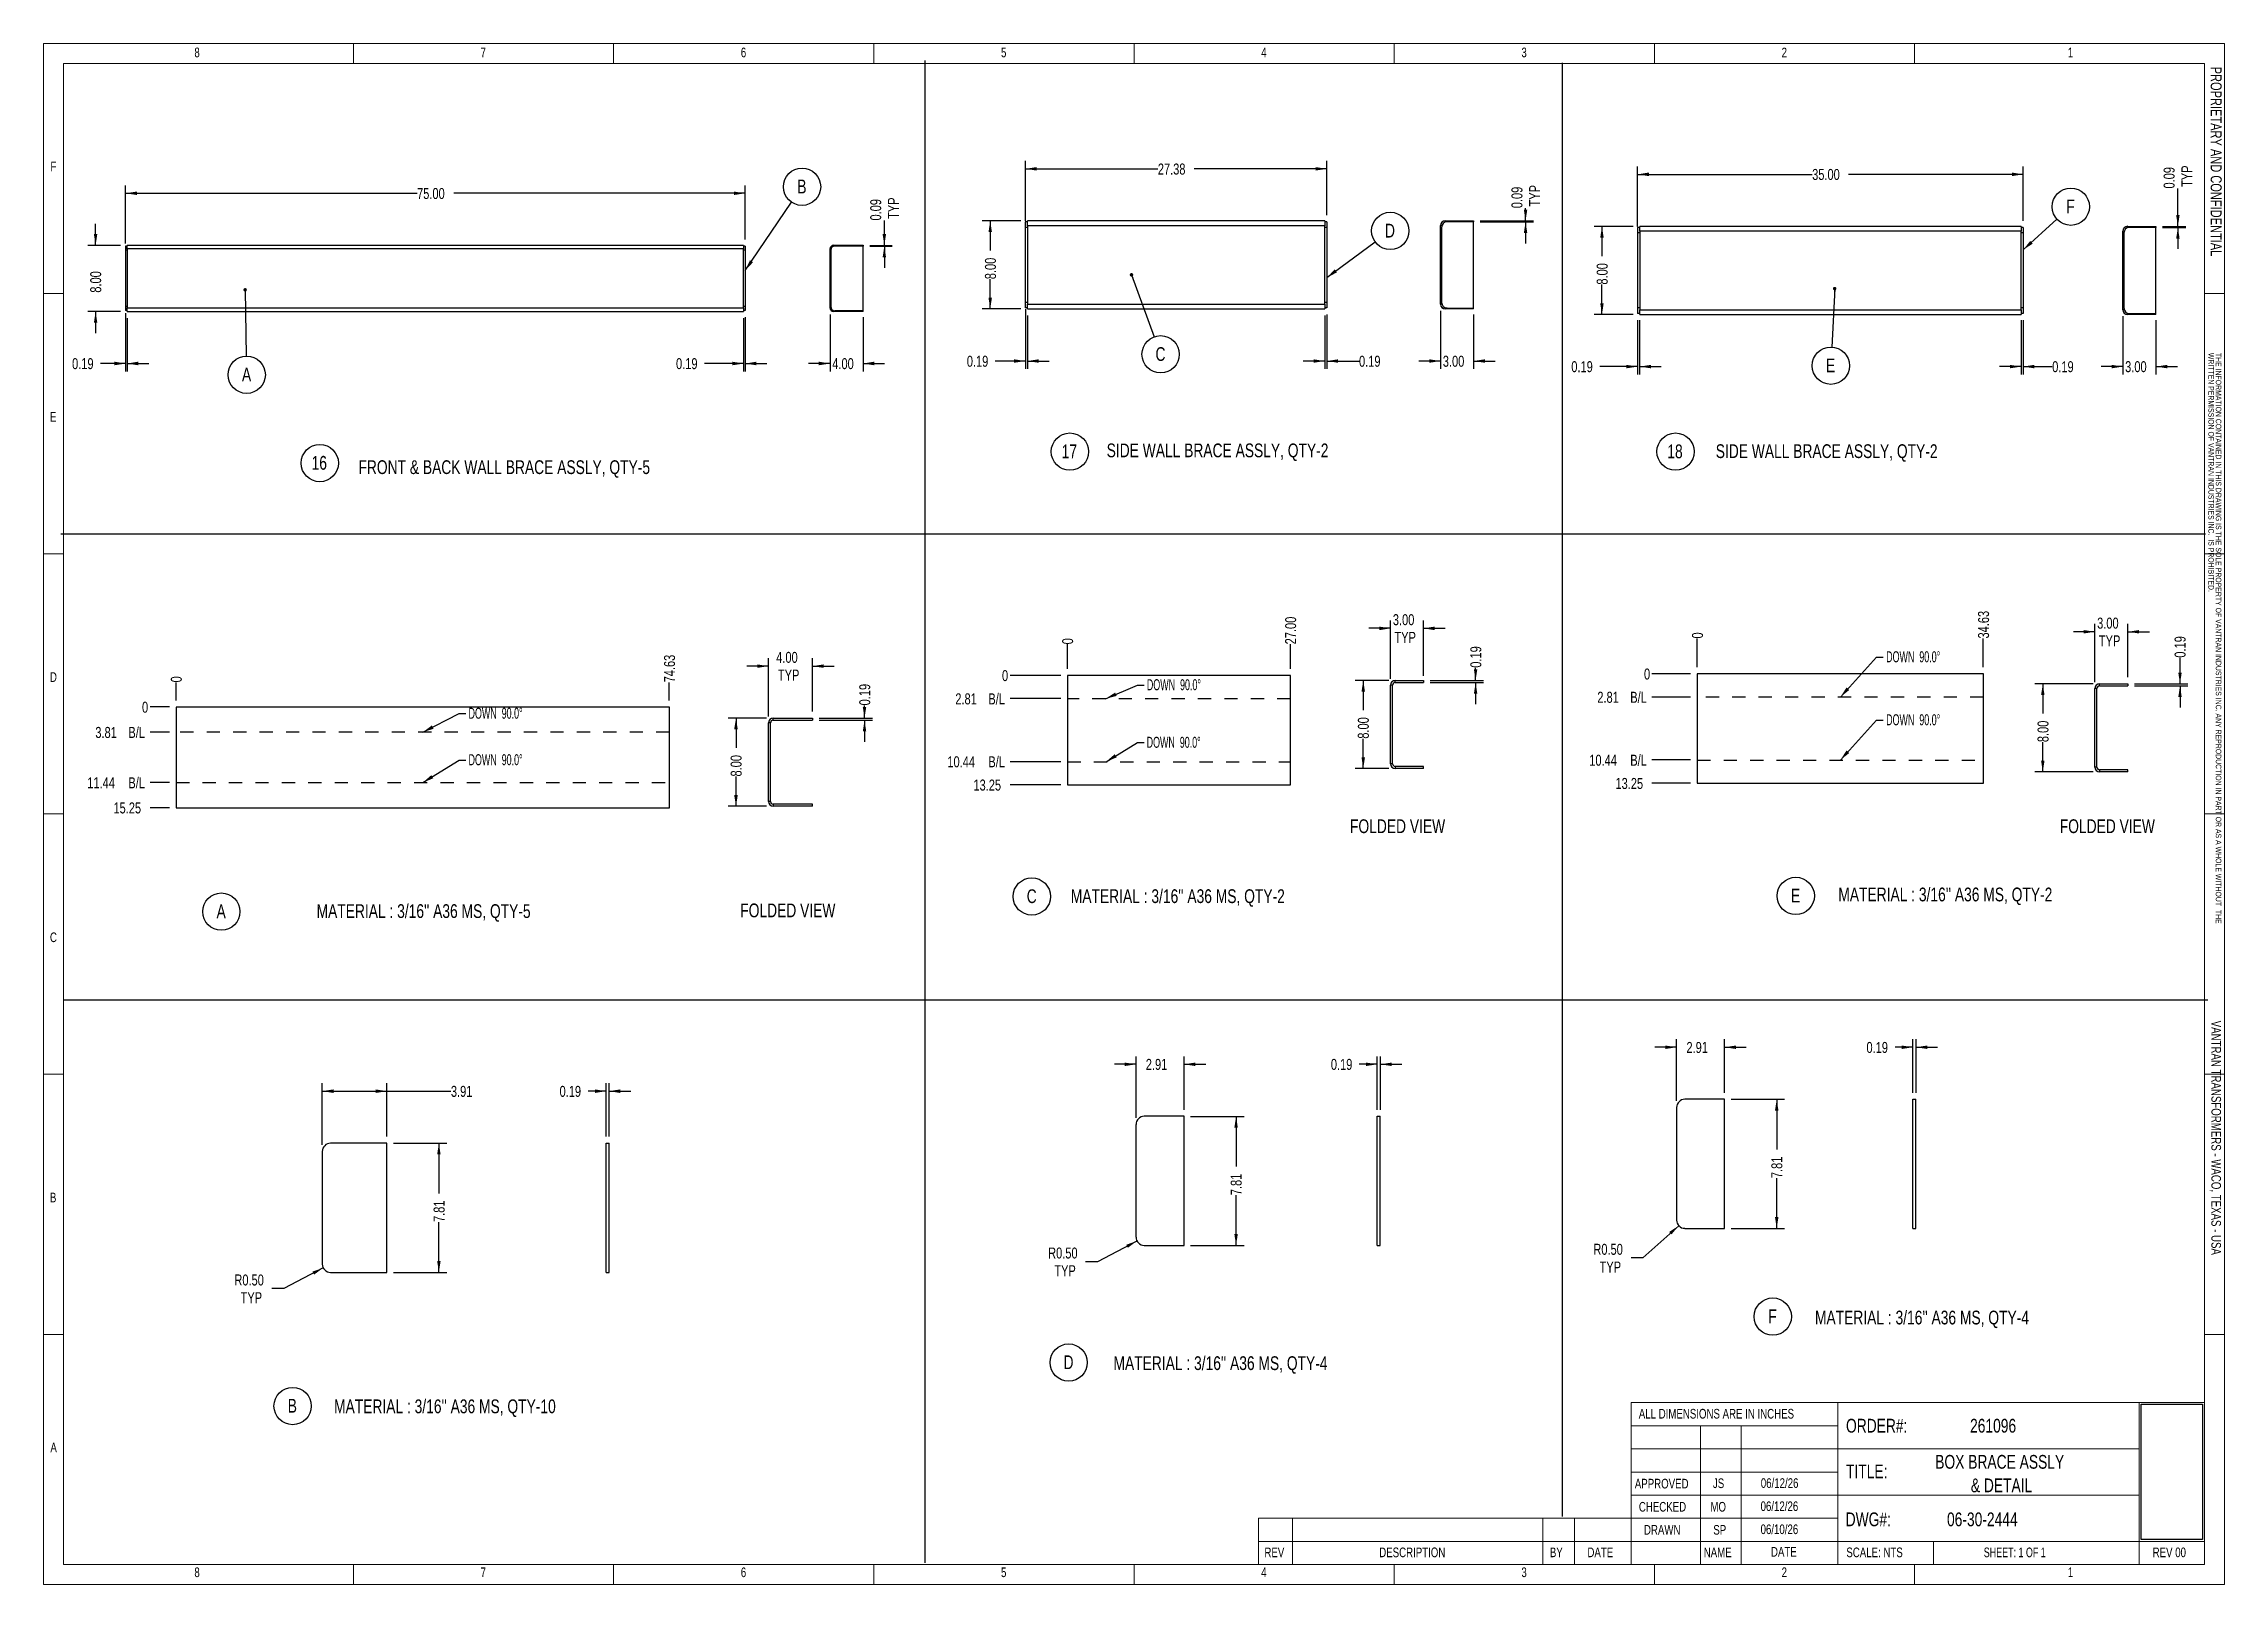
# Model space of a CAD drawing. Header units: inches. Extents: x 0 to 16.5, y 0 to 11.7.
import ezdxf

# ---------------------------------------------------------------- set-up
doc = ezdxf.new("R2010")
doc.units = ezdxf.units.IN
doc.header["$MEASUREMENT"] = 0
doc.linetypes.add('HIDDEN', pattern=[0.075, 0.05, -0.025])
doc.layers.add('FORMAT', color=7, linetype='Continuous')
doc.styles.add('SLDTEXTSTYLE0', font='TXT', dxfattribs={"width": 0.75})
doc.styles.add('SLDTEXTSTYLE1', font='TXT', dxfattribs={"width": 0.692308})
doc.styles.add('SLDTEXTSTYLE2', font='TXT', dxfattribs={"width": 0.605})
doc.dimstyles.new('SLDDIMSTYLE0', dxfattribs={"dimtxt": 0.084961, "dimasz": 0.084961, "dimexe": 0, "dimexo": 0.0625, "dimgap": 0.02124, "dimtad": 0, "dimlfac": 16, "dimrnd": 1e-09, "dimzin": 4, "dimdsep": 46, "dimtxsty": 'SLDTEXTSTYLE0', "dimsah": 1, "dimcen": 0.09, "dimadec": 0, "dimazin": 1, "dimtfac": 1, "dimtmove": 0, "dimatfit": 0, "dimfxl": 0, "dimfrac": 2, "dimtolj": 1, "dimtzin": 12, "dimarcsym": 0})
doc.dimstyles.new('SLDDIMSTYLE1', dxfattribs={"dimtxt": 0.084961, "dimasz": 0.084961, "dimexe": 0, "dimexo": 0.0625, "dimgap": 0.02124, "dimtad": 0, "dimlfac": 16, "dimrnd": 1e-09, "dimdsep": 46, "dimtxsty": 'SLDTEXTSTYLE0', "dimsah": 1, "dimcen": 0.09, "dimadec": 0, "dimazin": 2, "dimtfac": 1, "dimtmove": 0, "dimatfit": 0, "dimfxl": 0, "dimfrac": 2, "dimtolj": 1, "dimtzin": 12, "dimarcsym": 0})
doc.dimstyles.new('SLDDIMSTYLE10', dxfattribs={"dimtxt": 0.084961, "dimasz": 0.084961, "dimexe": 0, "dimexo": 0.0625, "dimgap": 0.02124, "dimtad": 0, "dimtih": 1, "dimtoh": 1, "dimdec": 0, "dimlfac": 20, "dimrnd": 1e-09, "dimdsep": 46, "dimtxsty": 'SLDTEXTSTYLE0', "dimblk1": 'NONE', "dimblk2": 'NONE', "dimsah": 1, "dimcen": 0.09, "dimadec": 0, "dimazin": 2, "dimtfac": 1, "dimtdec": 0, "dimtofl": 0, "dimtmove": 0, "dimatfit": 3, "dimldrblk": 'NONE', "dimfxl": 0, "dimfrac": 2, "dimtolj": 1, "dimtzin": 12, "dimarcsym": 0})
doc.dimstyles.new('SLDDIMSTYLE11', dxfattribs={"dimtxt": 0.084961, "dimasz": 0.084961, "dimexe": 0, "dimexo": 0.0625, "dimgap": 0.02124, "dimtad": 0, "dimtih": 1, "dimtoh": 1, "dimlfac": 20, "dimrnd": 1e-09, "dimzin": 12, "dimdsep": 46, "dimtxsty": 'SLDTEXTSTYLE0', "dimblk1": 'NONE', "dimblk2": 'NONE', "dimsah": 1, "dimcen": 0.09, "dimadec": 0, "dimazin": 3, "dimtfac": 1, "dimtofl": 0, "dimtmove": 0, "dimatfit": 3, "dimldrblk": 'NONE', "dimfxl": 0, "dimfrac": 2, "dimtolj": 1, "dimtzin": 12, "dimarcsym": 0})
doc.dimstyles.new('SLDDIMSTYLE12', dxfattribs={"dimtxt": 0.084961, "dimasz": 0.084961, "dimexe": 0, "dimexo": 0.0625, "dimgap": 0.02124, "dimtad": 0, "dimtih": 1, "dimtoh": 1, "dimlfac": 20, "dimrnd": 1e-09, "dimzin": 12, "dimdsep": 46, "dimtxsty": 'SLDTEXTSTYLE0', "dimblk1": 'NONE', "dimblk2": 'NONE', "dimsah": 1, "dimcen": 0.09, "dimadec": 0, "dimazin": 3, "dimtfac": 1, "dimtofl": 0, "dimtmove": 0, "dimatfit": 3, "dimldrblk": 'NONE', "dimfxl": 0, "dimfrac": 2, "dimtolj": 1, "dimtzin": 12, "dimarcsym": 0})
doc.dimstyles.new('SLDDIMSTYLE13', dxfattribs={"dimtxt": 0.084961, "dimasz": 0.084961, "dimexe": 0, "dimexo": 0.0625, "dimgap": 0.02124, "dimtad": 0, "dimlfac": 8, "dimrnd": 1e-09, "dimzin": 12, "dimdsep": 46, "dimtxsty": 'SLDTEXTSTYLE0', "dimsah": 1, "dimcen": 0.09, "dimadec": 0, "dimazin": 3, "dimtfac": 1, "dimtofl": 0, "dimtmove": 0, "dimatfit": 3, "dimfxl": 0, "dimfrac": 2, "dimtolj": 1, "dimtzin": 12, "dimarcsym": 0})
doc.dimstyles.new('SLDDIMSTYLE14', dxfattribs={"dimtxt": 0.084961, "dimasz": 0.084961, "dimexe": 0, "dimexo": 0.0625, "dimgap": 0.02124, "dimtad": 0, "dimtih": 1, "dimtoh": 1, "dimlfac": 8, "dimrnd": 1e-09, "dimzin": 0, "dimdsep": 46, "dimtxsty": 'SLDTEXTSTYLE0', "dimsah": 1, "dimcen": 0, "dimadec": 0, "dimazin": 0, "dimtfac": 1, "dimtofl": 0, "dimtmove": 0, "dimatfit": 3, "dimfxl": 0, "dimfrac": 2, "dimtolj": 1, "dimtzin": 12, "dimarcsym": 0})
doc.dimstyles.new('SLDDIMSTYLE15', dxfattribs={"dimtxt": 0.084961, "dimasz": 0.084961, "dimexe": 0, "dimexo": 0.0625, "dimgap": 0.02124, "dimtad": 0, "dimtih": 1, "dimtoh": 1, "dimdec": 0, "dimlfac": 16, "dimrnd": 1e-09, "dimdsep": 46, "dimtxsty": 'SLDTEXTSTYLE0', "dimblk1": 'NONE', "dimblk2": 'NONE', "dimsah": 1, "dimcen": 0.09, "dimadec": 0, "dimazin": 2, "dimtfac": 1, "dimtdec": 0, "dimtofl": 0, "dimtmove": 0, "dimatfit": 3, "dimldrblk": 'NONE', "dimfxl": 0, "dimfrac": 2, "dimtolj": 1, "dimtzin": 12, "dimarcsym": 0})
doc.dimstyles.new('SLDDIMSTYLE16', dxfattribs={"dimtxt": 0.084961, "dimasz": 0.084961, "dimexe": 0, "dimexo": 0.0625, "dimgap": 0.02124, "dimtad": 0, "dimtih": 1, "dimtoh": 1, "dimlfac": 16, "dimrnd": 1e-09, "dimzin": 4, "dimdsep": 46, "dimtxsty": 'SLDTEXTSTYLE0', "dimblk1": 'NONE', "dimblk2": 'NONE', "dimsah": 1, "dimcen": 0.09, "dimadec": 0, "dimazin": 1, "dimtfac": 1, "dimtofl": 0, "dimtmove": 0, "dimatfit": 3, "dimldrblk": 'NONE', "dimfxl": 0, "dimfrac": 2, "dimtolj": 1, "dimtzin": 12, "dimarcsym": 0})
doc.dimstyles.new('SLDDIMSTYLE17', dxfattribs={"dimtxt": 0.084961, "dimasz": 0.084961, "dimexe": 0, "dimexo": 0.0625, "dimgap": 0.02124, "dimtad": 0, "dimtih": 1, "dimtoh": 1, "dimlfac": 16, "dimrnd": 1e-09, "dimzin": 12, "dimdsep": 46, "dimtxsty": 'SLDTEXTSTYLE0', "dimblk1": 'NONE', "dimblk2": 'NONE', "dimsah": 1, "dimcen": 0.09, "dimadec": 0, "dimazin": 3, "dimtfac": 1, "dimtofl": 0, "dimtmove": 0, "dimatfit": 3, "dimldrblk": 'NONE', "dimfxl": 0, "dimfrac": 2, "dimtolj": 1, "dimtzin": 12, "dimarcsym": 0})
doc.dimstyles.new('SLDDIMSTYLE18', dxfattribs={"dimtxt": 0.084961, "dimasz": 0.084961, "dimexe": 0, "dimexo": 0.0625, "dimgap": 0.02124, "dimtad": 0, "dimtih": 1, "dimtoh": 1, "dimlfac": 16, "dimrnd": 1e-09, "dimzin": 12, "dimdsep": 46, "dimtxsty": 'SLDTEXTSTYLE0', "dimblk1": 'NONE', "dimblk2": 'NONE', "dimsah": 1, "dimcen": 0.09, "dimadec": 0, "dimazin": 3, "dimtfac": 1, "dimtofl": 0, "dimtmove": 0, "dimatfit": 3, "dimldrblk": 'NONE', "dimfxl": 0, "dimfrac": 2, "dimtolj": 1, "dimtzin": 12, "dimarcsym": 0})
doc.dimstyles.new('SLDDIMSTYLE19', dxfattribs={"dimtxt": 0.084961, "dimasz": 0.084961, "dimexe": 0, "dimexo": 0.0625, "dimgap": 0.02124, "dimtad": 0, "dimlfac": 8, "dimrnd": 1e-09, "dimzin": 12, "dimdsep": 46, "dimtxsty": 'SLDTEXTSTYLE0', "dimsah": 1, "dimcen": 0.09, "dimadec": 0, "dimazin": 3, "dimtfac": 1, "dimtmove": 0, "dimatfit": 0, "dimfxl": 0, "dimfrac": 2, "dimtolj": 1, "dimtzin": 12, "dimarcsym": 0})
doc.dimstyles.new('SLDDIMSTYLE2', dxfattribs={"dimtxt": 0.084961, "dimasz": 0.084961, "dimexe": 0, "dimexo": 0.0625, "dimgap": 0.02124, "dimtad": 0, "dimlfac": 16, "dimrnd": 1e-09, "dimzin": 4, "dimdsep": 46, "dimtxsty": 'SLDTEXTSTYLE0', "dimsah": 1, "dimcen": 0.09, "dimadec": 0, "dimazin": 1, "dimtfac": 1, "dimtofl": 0, "dimtmove": 0, "dimatfit": 3, "dimfxl": 0, "dimfrac": 2, "dimtolj": 1, "dimtzin": 12, "dimarcsym": 0})
doc.dimstyles.new('SLDDIMSTYLE20', dxfattribs={"dimtxt": 0.084961, "dimasz": 0.084961, "dimexe": 0, "dimexo": 0.0625, "dimgap": 0.02124, "dimtad": 0, "dimlfac": 8, "dimrnd": 1e-09, "dimdsep": 46, "dimtxsty": 'SLDTEXTSTYLE0', "dimsah": 1, "dimcen": 0.09, "dimadec": 0, "dimazin": 2, "dimtfac": 1, "dimtmove": 0, "dimatfit": 0, "dimfxl": 0, "dimfrac": 2, "dimtolj": 1, "dimtzin": 12, "dimarcsym": 0})
doc.dimstyles.new('SLDDIMSTYLE3', dxfattribs={"dimtxt": 0.18, "dimasz": 0.026142, "dimexe": 0, "dimexo": 0.0625, "dimgap": 0, "dimtad": 0, "dimtih": 1, "dimtoh": 1, "dimdec": 0, "dimrnd": 1e-09, "dimzin": 0, "dimdsep": 46, "dimtxsty": 'Standard', "dimblk1": 'DOT', "dimblk2": 'DOT', "dimsah": 1, "dimcen": 0.09, "dimadec": 0, "dimazin": 0, "dimtfac": 0.026142, "dimtdec": 0, "dimtofl": 0, "dimtmove": 0, "dimatfit": 3, "dimldrblk": 'DOT', "dimfxl": 0, "dimfrac": 2, "dimtolj": 1, "dimtzin": 0, "dimarcsym": 0})
doc.dimstyles.new('SLDDIMSTYLE4', dxfattribs={"dimtxt": 0.18, "dimasz": 0.084961, "dimexe": 0, "dimexo": 0.0625, "dimgap": 0, "dimtad": 0, "dimtih": 1, "dimtoh": 1, "dimdec": 0, "dimrnd": 1e-09, "dimzin": 0, "dimdsep": 46, "dimtxsty": 'Standard', "dimsah": 1, "dimcen": 0.09, "dimadec": 0, "dimazin": 0, "dimtfac": 0.084961, "dimtdec": 0, "dimtofl": 0, "dimtmove": 0, "dimatfit": 3, "dimfxl": 0, "dimfrac": 2, "dimtolj": 1, "dimtzin": 0, "dimarcsym": 0})
doc.dimstyles.new('SLDDIMSTYLE5', dxfattribs={"dimtxt": 0.084961, "dimasz": 0.084961, "dimexe": 0, "dimexo": 0.0625, "dimgap": 0.02124, "dimtad": 0, "dimlfac": 16, "dimrnd": 1e-09, "dimdsep": 46, "dimtxsty": 'SLDTEXTSTYLE0', "dimsah": 1, "dimcen": 0.09, "dimadec": 0, "dimazin": 2, "dimtfac": 1, "dimtdec": 3, "dimtmove": 0, "dimatfit": 0, "dimfxl": 0, "dimfrac": 2, "dimtolj": 1, "dimtzin": 12, "dimarcsym": 0})
doc.dimstyles.new('SLDDIMSTYLE6', dxfattribs={"dimtxt": 0.084961, "dimasz": 0.084961, "dimexe": 0, "dimexo": 0.0625, "dimgap": 0.02124, "dimtad": 0, "dimlfac": 12, "dimrnd": 1e-09, "dimzin": 4, "dimdsep": 46, "dimtxsty": 'SLDTEXTSTYLE0', "dimsah": 1, "dimcen": 0.09, "dimadec": 0, "dimazin": 1, "dimtfac": 1, "dimtofl": 0, "dimtmove": 0, "dimatfit": 3, "dimfxl": 0, "dimfrac": 2, "dimtolj": 1, "dimtzin": 12, "dimarcsym": 0})
doc.dimstyles.new('SLDDIMSTYLE7', dxfattribs={"dimtxt": 0.084961, "dimasz": 0.084961, "dimexe": 0, "dimexo": 0.0625, "dimgap": 0.02124, "dimtad": 0, "dimlfac": 12, "dimrnd": 1e-09, "dimdsep": 46, "dimtxsty": 'SLDTEXTSTYLE0', "dimsah": 1, "dimcen": 0.09, "dimadec": 0, "dimazin": 2, "dimtfac": 1, "dimtmove": 0, "dimatfit": 0, "dimfxl": 0, "dimfrac": 2, "dimtolj": 1, "dimtzin": 12, "dimarcsym": 0})
doc.dimstyles.new('SLDDIMSTYLE8', dxfattribs={"dimtxt": 0.084961, "dimasz": 0.084961, "dimexe": 0, "dimexo": 0.0625, "dimgap": 0.02124, "dimtad": 0, "dimlfac": 12, "dimrnd": 1e-09, "dimzin": 12, "dimdsep": 46, "dimtxsty": 'SLDTEXTSTYLE0', "dimsah": 1, "dimcen": 0.09, "dimadec": 0, "dimazin": 3, "dimtfac": 1, "dimtofl": 0, "dimtmove": 0, "dimatfit": 3, "dimfxl": 0, "dimfrac": 2, "dimtolj": 1, "dimtzin": 12, "dimarcsym": 0})
doc.dimstyles.new('SLDDIMSTYLE9', dxfattribs={"dimtxt": 0.084961, "dimasz": 0.084961, "dimexe": 0, "dimexo": 0.0625, "dimgap": 0.02124, "dimtad": 0, "dimlfac": 12, "dimrnd": 1e-09, "dimzin": 4, "dimdsep": 46, "dimtxsty": 'SLDTEXTSTYLE0', "dimsah": 1, "dimcen": 0.09, "dimadec": 0, "dimazin": 1, "dimtfac": 1, "dimtmove": 0, "dimatfit": 0, "dimfxl": 0, "dimfrac": 2, "dimtolj": 1, "dimtzin": 12, "dimarcsym": 0})
picture_1 = doc.add_image_def('image1.bmp', size_in_pixel=(535, 215))

msp = doc.modelspace()

# ---------------------------------------------------------------- texts
at = {"color": 7, "linetype": 'Continuous', "lineweight": 0}
for s, insert, char_height, attachment_point, style in [('8', (1.17963, 11.64401), 0.07292, 2, 'SLDTEXTSTYLE0'), ('7', (3.34499, 11.64401), 0.07292, 2, 'SLDTEXTSTYLE0'), ('6', (5.31349, 11.64401), 0.07292, 2, 'SLDTEXTSTYLE0'), ('5', (7.282, 11.64401), 0.07292, 2, 'SLDTEXTSTYLE0'), ('4', (9.2505, 11.64401), 0.07292, 2, 'SLDTEXTSTYLE0'), ('3', (11.219, 11.64401), 0.07292, 2, 'SLDTEXTSTYLE0'), ('2', (13.18751, 11.64401), 0.07292, 2, 'SLDTEXTSTYLE0'), ('1', (15.35286, 11.64401), 0.07292, 2, 'SLDTEXTSTYLE0'), ('F', (0.07043, 10.78209), 0.07292, 1, 'SLDTEXTSTYLE0'), ('E', (0.06659, 8.88727), 0.07292, 1, 'SLDTEXTSTYLE0'), ('DOWN  90.0°', (13.95798, 7.0775), 0.0833, 1, 'SLDTEXTSTYLE2'), ('D', (0.06659, 6.91877), 0.07292, 1, 'SLDTEXTSTYLE0'), ('DOWN  90.0°', (8.36519, 6.86604), 0.0833, 1, 'SLDTEXTSTYLE2'), ('DOWN  90.0°', (3.23338, 6.65049), 0.0833, 1, 'SLDTEXTSTYLE2'), ('DOWN  90.0°', (13.95798, 6.60094), 0.0833, 1, 'SLDTEXTSTYLE2'), ('DOWN  90.0°', (3.23338, 6.2987), 0.0833, 1, 'SLDTEXTSTYLE2'), ('DOWN  90.0°', (8.36338, 6.43056), 0.0833, 1, 'SLDTEXTSTYLE2'), ('C', (0.06659, 4.95026), 0.07292, 1, 'SLDTEXTSTYLE0'), ('B', (0.06655, 2.98176), 0.07292, 1, 'SLDTEXTSTYLE0'), ('ORDER#:', (13.65418, 1.27106), 0.104167, 1, 'SLDTEXTSTYLE0'), ('261096', (14.59262, 1.27106), 0.104167, 1, 'SLDTEXTSTYLE0'), ('A', (0.07011, 1.09162), 0.07292, 1, 'SLDTEXTSTYLE0'), ('TITLE:', (13.65418, 0.9253), 0.104167, 1, 'SLDTEXTSTYLE0'), ('CHECKED', (12.08715, 0.64228), 0.072917, 1, 'SLDTEXTSTYLE0'), ('MO', (12.62852, 0.64228), 0.072917, 1, 'SLDTEXTSTYLE0'), ('06/12/26', (13.00805, 0.64651), 0.072917, 1, 'SLDTEXTSTYLE0'), ('DWG#:', (13.65164, 0.5628), 0.104167, 1, 'SLDTEXTSTYLE0'), ('06-30-2444', (14.41833, 0.5628), 0.104167, 1, 'SLDTEXTSTYLE0'), ('DRAWN', (12.12577, 0.46792), 0.072917, 1, 'SLDTEXTSTYLE0'), ('SP', (12.65038, 0.46792), 0.072917, 1, 'SLDTEXTSTYLE0'), ('06/10/26', (13.00805, 0.47215), 0.072917, 1, 'SLDTEXTSTYLE0'), ('REV', (9.2544, 0.29734), 0.072917, 1, 'SLDTEXTSTYLE0'), ('DESCRIPTION', (10.12299, 0.29734), 0.0729167, 1, 'SLDTEXTSTYLE0'), ('BY', (11.41394, 0.29734), 0.072917, 1, 'SLDTEXTSTYLE0'), ('DATE', (11.69787, 0.29734), 0.072917, 1, 'SLDTEXTSTYLE0'), ('NAME', (12.57787, 0.29734), 0.072917, 1, 'SLDTEXTSTYLE0'), ('DATE', (13.08664, 0.30157), 0.072917, 1, 'SLDTEXTSTYLE0'), ('SCALE: NTS', (13.65682, 0.29734), 0.072917, 1, 'SLDTEXTSTYLE0'), ('SHEET: 1 OF 1', (14.69639, 0.29734), 0.0729167, 1, 'SLDTEXTSTYLE1'), ('REV 00', (15.97401, 0.29734), 0.072917, 1, 'SLDTEXTSTYLE0'), ('8', (1.17963, 0.14676), 0.07292, 2, 'SLDTEXTSTYLE0'), ('7', (3.34499, 0.14676), 0.07292, 2, 'SLDTEXTSTYLE0'), ('6', (5.31349, 0.14676), 0.07292, 2, 'SLDTEXTSTYLE0'), ('5', (7.282, 0.14676), 0.07292, 2, 'SLDTEXTSTYLE0'), ('4', (9.2505, 0.14676), 0.07292, 2, 'SLDTEXTSTYLE0'), ('3', (11.219, 0.14676), 0.07292, 2, 'SLDTEXTSTYLE0'), ('2', (13.18751, 0.14676), 0.07292, 2, 'SLDTEXTSTYLE0'), ('1', (15.35286, 0.14676), 0.07292, 2, 'SLDTEXTSTYLE0')]:
    msp.add_mtext(s, dxfattribs=dict(at, insert=insert, char_height=char_height, attachment_point=attachment_point, style=style))
at = {"color": 7, "linetype": 'Continuous', "lineweight": 0, "rotation": 270, "style": 'SLDTEXTSTYLE0'}
for s, insert, char_height, attachment_point in [('PROPRIETARY AND CONFIDENTIAL', (16.49631, 11.4998), 0.0833333, 1), ('VANTRAN TRANSFORMERS - WACO, TEXAS - USA', (16.49134, 3.39692), 0.0729167, 2)]:
    msp.add_mtext(s, dxfattribs=dict(at, insert=insert, char_height=char_height, attachment_point=attachment_point))
at = {"layer": 'FORMAT', "attachment_point": 1, "style": 'SLDTEXTSTYLE0'}
for s, insert, char_height in [('SIDE WALL BRACE ASSLY, QTY-2', (8.06092, 8.64916), 0.1041667), ('SIDE WALL BRACE ASSLY, QTY-2', (12.66879, 8.64332), 0.1041667), ('FRONT & BACK WALL BRACE ASSLY, QTY-5', (2.40053, 8.52231), 0.1041667), ('FOLDED VIEW', (9.90181, 5.80622), 0.1041667), ('FOLDED VIEW', (15.27128, 5.80622), 0.1041667), ("MATERIAL : 3/16'' A36 MS, QTY-2", (7.78975, 5.27693), 0.1041667), ("MATERIAL : 3/16'' A36 MS, QTY-2", (13.59607, 5.28985), 0.1041667), ("MATERIAL : 3/16'' A36 MS, QTY-5", (2.0838, 5.16407), 0.1041667), ('FOLDED VIEW', (5.289, 5.16931), 0.1041667), ("MATERIAL : 3/16'' A36 MS, QTY-4", (13.41941, 2.08938), 0.1041667), ("MATERIAL : 3/16'' A36 MS, QTY-4", (8.11256, 1.7443), 0.1041667), ("MATERIAL : 3/16'' A36 MS, QTY-10", (2.21599, 1.41765), 0.1041667), ('ALL DIMENSIONS ARE IN INCHES', (12.08668, 1.34622), 0.0729167), ('06/12/26', (13.00966, 0.82151), 0.072917), ('APPROVED', (12.05662, 0.81728), 0.072917), ('JS', (12.64736, 0.82019), 0.072917)]:
    msp.add_mtext(s, dxfattribs=dict(at, insert=insert, char_height=char_height))

# ---------------------------------------------------------------- blocks, each defined once
blk = doc.blocks.new('SW_NOTE_0')
at = {"layer": 'FORMAT', "color": 0}
blk.add_circle((0.076, 0.08), 0.141, dxfattribs=at)
at = {"layer": 'FORMAT', "color": 0, "insert": (0.072, 0.134), "char_height": 0.1042, "attachment_point": 2, "style": 'SLDTEXTSTYLE0'}
blk.add_mtext('17', dxfattribs=at)
blk = doc.blocks.new('SW_NOTE_0_1')
at = {"color": 0, "linetype": 'Continuous', "lineweight": 0, "attachment_point": 1, "rotation": 270, "style": 'SLDTEXTSTYLE0'}
for s, insert, char_height in [('WRITTEN PERMISSION OF VANTRAN INDUSTRIES INC.  IS PROHIBITED.', (-0.002, 0), 0.04167), ('THE INFORMATION CONTAINED IN THIS DRAWING IS THE SOLE PROPERTY OF VANTRAN INDUSTRIES INC. ANY REPRODUCTION IN PART OR AS A WHOLE WITHOUT  THE', (0.054, 0), 0.041667)]:
    blk.add_mtext(s, dxfattribs=dict(at, insert=insert, char_height=char_height))
blk = doc.blocks.new('SW_NOTE_0_2')
at = {"color": 0, "linetype": 'Continuous', "lineweight": 0, "attachment_point": 2, "style": 'SLDTEXTSTYLE0'}
for s, insert, char_height in [('BOX BRACE ASSLY', (0.618, 0.134), 0.10417), ('& DETAIL', (0.632, -0.044), 0.1042)]:
    blk.add_mtext(s, dxfattribs=dict(at, insert=insert, char_height=char_height))
blk = doc.blocks.new('Drawing View80')
at = {"color": 7, "linetype": 'Continuous', "lineweight": 25}
for p, q in [((-4.676, 0.031), (-4.687, 0.031)), ((-4.687, 0.031), (-4.687, 0)), ((-0.012, 0.037), (-4.676, 0.037)), ((-4.676, 0.01), (-4.676, 0.037)), ((-0.012, 0.01), (-4.676, 0.01)), ((-4.676, 0.01), (-4.676, -0.436)), ((-0.012, 0.037), (-0.012, 0.01)), ((0, 0.031), (-0.012, 0.031)), ((-0.012, -0.436), (-0.012, 0.01)), ((0, 0), (-0.012, 0)), ((0, 0.031), (0, 0)), ((0, 0), (0, -0.426)), ((-4.676, 0), (-4.687, 0)), ((-4.687, 0), (-4.687, -0.426)), ((-4.687, -0.426), (-4.687, -0.457)), ((-4.676, -0.426), (-4.687, -0.426)), ((-4.676, -0.457), (-4.687, -0.457)), ((-4.676, -0.436), (-0.012, -0.436)), ((-4.676, -0.463), (-4.676, -0.436)), ((-4.676, -0.463), (-0.012, -0.463)), ((0, -0.426), (-0.012, -0.426)), ((-0.012, -0.436), (-0.012, -0.463)), ((0, -0.457), (-0.012, -0.457)), ((0, -0.426), (0, -0.457))]:
    blk.add_line(p, q, dxfattribs=at)
blk = doc.blocks.new('_D')
at = {"layer": 'FORMAT'}
for p, q in [((0.412, 10.148), (0.412, 10.312)), ((0.6, 10.148), (0.352, 10.148)), ((0.6, 9.648), (0.352, 9.648)), ((0.412, 9.648), (0.412, 9.485))]:
    blk.add_line(p, q, dxfattribs=at)
for points in [[(0.412, 10.148), (0.425, 10.233), (0.399, 10.233)], [(0.412, 9.648), (0.399, 9.563), (0.425, 9.563)]]:
    blk.add_solid(points, dxfattribs=at)
at = {"layer": 'FORMAT', "insert": (0.371, 9.79), "char_height": 0.0833, "attachment_point": 1, "rotation": 90, "style": 'SLDTEXTSTYLE0'}
blk.add_mtext('8.00', dxfattribs=at)
blk = doc.blocks.new('_D_1')
at = {"layer": 'FORMAT'}
for p, q in [((5.314, 9.598), (5.314, 9.194)), ((5.326, 9.604), (5.326, 9.194)), ((5.314, 9.254), (5.019, 9.254)), ((5.326, 9.254), (5.49, 9.254))]:
    blk.add_line(p, q, dxfattribs=at)
for points in [[(5.314, 9.254), (5.229, 9.268), (5.229, 9.241)], [(5.326, 9.254), (5.411, 9.241), (5.411, 9.268)]]:
    blk.add_solid(points, dxfattribs=at)
at = {"layer": 'FORMAT', "insert": (4.803, 9.295), "char_height": 0.0833, "attachment_point": 1, "style": 'SLDTEXTSTYLE0'}
blk.add_mtext('0.19', dxfattribs=at)
blk = doc.blocks.new('_D_2')
at = {"layer": 'FORMAT'}
for p, q in [((0.639, 10.161), (0.639, 10.602)), ((5.326, 10.192), (5.326, 10.602)), ((0.639, 10.542), (2.844, 10.542)), ((5.326, 10.542), (3.121, 10.542))]:
    blk.add_line(p, q, dxfattribs=at)
for points in [[(0.639, 10.542), (0.724, 10.529), (0.724, 10.555)], [(5.326, 10.542), (5.241, 10.555), (5.241, 10.529)]]:
    blk.add_solid(points, dxfattribs=at)
at = {"layer": 'FORMAT', "insert": (2.844, 10.582), "char_height": 0.0833, "attachment_point": 1, "style": 'SLDTEXTSTYLE0'}
blk.add_mtext('75.00', dxfattribs=at)
blk = doc.blocks.new('_D_3')
at = {"layer": 'FORMAT'}
for p, q in [((0.639, 9.635), (0.639, 9.194)), ((0.65, 9.598), (0.65, 9.194)), ((0.639, 9.254), (0.45, 9.254)), ((0.65, 9.254), (0.814, 9.254))]:
    blk.add_line(p, q, dxfattribs=at)
for points in [[(0.639, 9.254), (0.554, 9.268), (0.554, 9.241)], [(0.65, 9.254), (0.735, 9.241), (0.735, 9.268)]]:
    blk.add_solid(points, dxfattribs=at)
at = {"layer": 'FORMAT', "insert": (0.234, 9.295), "char_height": 0.0833, "attachment_point": 1, "style": 'SLDTEXTSTYLE0'}
blk.add_mtext('0.19', dxfattribs=at)
blk = doc.blocks.new('SW_NOTE_0_3')
at = {"layer": 'FORMAT', "color": 0}
blk.add_circle((0.003, -0.141), 0.141, dxfattribs=at)
at = {"layer": 'FORMAT', "color": 0, "insert": (0.002, -0.087), "char_height": 0.104, "attachment_point": 2, "style": 'SLDTEXTSTYLE0'}
blk.add_mtext('A', dxfattribs=at)
blk = doc.blocks.new('_Dot')
at = {"color": 0, "linetype": 'ByBlock', "lineweight": -2}
blk.add_line((-0.5, 0), (-1, 0), dxfattribs=at)
at = {"color": 0, "linetype": 'ByBlock', "const_width": 0.5}
blk.add_lwpolyline([(-0.25, 0, 1), (0.25, 0, 1)], format="xyb", close=True, dxfattribs=at)
blk = doc.blocks.new('SW_NOTE_0_4')
at = {"layer": 'FORMAT', "color": 0}
blk.add_circle((0.079, 0.117), 0.141, dxfattribs=at)
at = {"layer": 'FORMAT', "color": 0, "insert": (0.078, 0.171), "char_height": 0.104, "attachment_point": 2, "style": 'SLDTEXTSTYLE0'}
blk.add_mtext('B', dxfattribs=at)
blk = doc.blocks.new('SW_NOTE_0_5')
at = {"layer": 'FORMAT', "color": 0}
blk.add_circle((0.076, 0.08), 0.141, dxfattribs=at)
at = {"layer": 'FORMAT', "color": 0, "insert": (0.072, 0.134), "char_height": 0.1042, "attachment_point": 2, "style": 'SLDTEXTSTYLE0'}
blk.add_mtext('16', dxfattribs=at)
blk = doc.blocks.new('Drawing View81')
at = {"color": 7, "linetype": 'Continuous', "lineweight": 25}
for p, q in [((-0.006, -0.01), (-0.006, 0.436)), ((0.002, 0.436), (-0.006, 0.436)), ((0, 0.426), (0, 0)), ((0.021, 0.463), (0.244, 0.463)), ((0.021, 0.455), (0.021, 0.463)), ((0.244, 0.457), (0.031, 0.457)), ((0.244, 0.463), (0.244, 0.457)), ((0.244, -0.031), (0.244, 0.457)), ((0.002, -0.01), (-0.006, -0.01)), ((0.021, -0.03), (0.021, -0.037)), ((0.244, -0.037), (0.021, -0.037)), ((0.031, -0.031), (0.244, -0.031)), ((0.244, -0.037), (0.244, -0.031))]:
    blk.add_line(p, q, dxfattribs=at)
for centre, radius, start, end in [((0.021, 0.436), 0.0273, 90, 180), ((0.031, 0.426), 0.0313, 90, 180), ((0.031, 0), 0.0313, 180, 270), ((0.021, -0.01), 0.0273, 180, 270)]:
    blk.add_arc(centre, radius, start, end, dxfattribs=at)
blk = doc.blocks.new('_D_4')
at = {"layer": 'FORMAT'}
for p, q in [((6.379, 10.148), (6.379, 10.336)), ((6.268, 10.148), (6.439, 10.148)), ((6.268, 10.142), (6.439, 10.142)), ((6.379, 10.142), (6.379, 9.979))]:
    blk.add_line(p, q, dxfattribs=at)
for points in [[(6.379, 10.148), (6.392, 10.233), (6.366, 10.233)], [(6.379, 10.142), (6.366, 10.057), (6.392, 10.057)]]:
    blk.add_solid(points, dxfattribs=at)
at = {"layer": 'FORMAT', "char_height": 0.0833, "attachment_point": 1, "rotation": 90, "style": 'SLDTEXTSTYLE0'}
for s, insert in [('0.09', (6.272, 10.336)), ('TYP', (6.406, 10.348))]:
    blk.add_mtext(s, dxfattribs=dict(at, insert=insert))
blk = doc.blocks.new('_D_5')
at = {"layer": 'FORMAT'}
for p, q in [((5.968, 9.626), (5.968, 9.194)), ((6.218, 9.604), (6.218, 9.194)), ((5.968, 9.254), (5.805, 9.254)), ((6.218, 9.254), (6.381, 9.254))]:
    blk.add_line(p, q, dxfattribs=at)
for points in [[(5.968, 9.254), (5.883, 9.268), (5.883, 9.241)], [(6.218, 9.254), (6.303, 9.241), (6.303, 9.268)]]:
    blk.add_solid(points, dxfattribs=at)
at = {"layer": 'FORMAT', "insert": (5.985, 9.295), "char_height": 0.0833, "attachment_point": 1, "style": 'SLDTEXTSTYLE0'}
blk.add_mtext('4.00', dxfattribs=at)
blk = doc.blocks.new('Drawing View85')
at = {"color": 7, "linetype": 'Continuous', "lineweight": 25}
for p, q in [((0, 0.042), (-0.016, 0.042)), ((-0.016, 0.042), (-0.016, 0)), ((0, 0), (-0.016, 0)), ((-0.016, 0), (-0.016, -0.568)), ((2.25, 0.049), (0, 0.049)), ((0, 0.013), (0, 0.049)), ((2.25, 0.013), (0, 0.013)), ((0, 0.013), (0, -0.581)), ((2.25, 0.049), (2.25, 0.013)), ((2.266, 0.042), (2.25, 0.042)), ((2.25, -0.581), (2.25, 0.013)), ((2.266, 0.042), (2.266, 0)), ((2.266, 0), (2.25, 0)), ((2.266, 0), (2.266, -0.568)), ((0, -0.568), (-0.016, -0.568)), ((-0.016, -0.568), (-0.016, -0.609)), ((0, -0.609), (-0.016, -0.609)), ((0, -0.581), (2.25, -0.581)), ((0, -0.617), (0, -0.581)), ((0, -0.617), (2.25, -0.617)), ((2.266, -0.568), (2.25, -0.568)), ((2.25, -0.581), (2.25, -0.617)), ((2.266, -0.609), (2.25, -0.609)), ((2.266, -0.568), (2.266, -0.609))]:
    blk.add_line(p, q, dxfattribs=at)
blk = doc.blocks.new('_D_6')
at = {"layer": 'FORMAT'}
for p, q in [((7.411, 10.333), (7.12, 10.333)), ((7.18, 10.333), (7.18, 10.108)), ((7.18, 9.667), (7.18, 9.892)), ((7.411, 9.667), (7.12, 9.667))]:
    blk.add_line(p, q, dxfattribs=at)
for points in [[(7.18, 10.333), (7.167, 10.248), (7.193, 10.248)], [(7.18, 9.667), (7.193, 9.752), (7.167, 9.752)]]:
    blk.add_solid(points, dxfattribs=at)
at = {"layer": 'FORMAT', "insert": (7.14, 9.892), "char_height": 0.0833, "attachment_point": 1, "rotation": 90, "style": 'SLDTEXTSTYLE0'}
blk.add_mtext('8.00', dxfattribs=at)
blk = doc.blocks.new('_D_7')
at = {"layer": 'FORMAT'}
for p, q in [((9.711, 9.617), (9.711, 9.213)), ((9.727, 9.625), (9.727, 9.213)), ((9.711, 9.273), (9.548, 9.273)), ((9.727, 9.273), (9.97, 9.273))]:
    blk.add_line(p, q, dxfattribs=at)
for points in [[(9.711, 9.273), (9.626, 9.286), (9.626, 9.26)], [(9.727, 9.273), (9.812, 9.26), (9.812, 9.286)]]:
    blk.add_solid(points, dxfattribs=at)
at = {"layer": 'FORMAT', "insert": (9.97, 9.313), "char_height": 0.0833, "attachment_point": 1, "style": 'SLDTEXTSTYLE0'}
blk.add_mtext('0.19', dxfattribs=at)
blk = doc.blocks.new('_D_8')
at = {"layer": 'FORMAT'}
for p, q in [((7.446, 10.334), (7.446, 10.787)), ((7.446, 10.727), (8.448, 10.727)), ((9.727, 10.727), (8.724, 10.727)), ((9.727, 10.376), (9.727, 10.787))]:
    blk.add_line(p, q, dxfattribs=at)
for points in [[(7.446, 10.727), (7.531, 10.714), (7.531, 10.74)], [(9.727, 10.727), (9.642, 10.74), (9.642, 10.714)]]:
    blk.add_solid(points, dxfattribs=at)
at = {"layer": 'FORMAT', "insert": (8.448, 10.767), "char_height": 0.0833, "attachment_point": 1, "style": 'SLDTEXTSTYLE0'}
blk.add_mtext('27.38', dxfattribs=at)
blk = doc.blocks.new('_D_9')
at = {"layer": 'FORMAT'}
for p, q in [((7.446, 9.666), (7.446, 9.213)), ((7.461, 9.617), (7.461, 9.213)), ((7.446, 9.273), (7.218, 9.273)), ((7.461, 9.273), (7.625, 9.273))]:
    blk.add_line(p, q, dxfattribs=at)
for points in [[(7.446, 9.273), (7.361, 9.286), (7.361, 9.26)], [(7.461, 9.273), (7.546, 9.26), (7.546, 9.286)]]:
    blk.add_solid(points, dxfattribs=at)
at = {"layer": 'FORMAT', "insert": (7.003, 9.313), "char_height": 0.0833, "attachment_point": 1, "style": 'SLDTEXTSTYLE0'}
blk.add_mtext('0.19', dxfattribs=at)
blk = doc.blocks.new('SW_NOTE_0_6')
at = {"layer": 'FORMAT', "color": 0}
blk.add_circle((0.049, -0.133), 0.141, dxfattribs=at)
at = {"layer": 'FORMAT', "color": 0, "insert": (0.048, -0.079), "char_height": 0.104, "attachment_point": 2, "style": 'SLDTEXTSTYLE0'}
blk.add_mtext('C', dxfattribs=at)
blk = doc.blocks.new('SW_NOTE_0_7')
at = {"layer": 'FORMAT', "color": 0}
blk.add_circle((0.114, 0.084), 0.141, dxfattribs=at)
at = {"layer": 'FORMAT', "color": 0, "insert": (0.112, 0.138), "char_height": 0.104, "attachment_point": 2, "style": 'SLDTEXTSTYLE0'}
blk.add_mtext('D', dxfattribs=at)
blk = doc.blocks.new('Drawing View86')
at = {"color": 7, "linetype": 'Continuous', "lineweight": 25}
for p, q in [((-0.008, -0.013), (-0.008, 0.581)), ((0.002, 0.581), (-0.008, 0.581)), ((0, 0.568), (0, 0)), ((0.029, 0.617), (0.242, 0.617)), ((0.029, 0.607), (0.029, 0.617)), ((0.242, 0.609), (0.042, 0.609)), ((0.242, 0.617), (0.242, 0.609)), ((0.242, -0.042), (0.242, 0.609)), ((0.002, -0.013), (-0.008, -0.013)), ((0.029, -0.04), (0.029, -0.049)), ((0.242, -0.049), (0.029, -0.049)), ((0.042, -0.042), (0.242, -0.042)), ((0.242, -0.049), (0.242, -0.042))]:
    blk.add_line(p, q, dxfattribs=at)
for centre, radius, start, end in [((0.029, 0.581), 0.0365, 90, 180), ((0.042, 0.568), 0.0417, 90, 180), ((0.042, 0), 0.0417, 180, 270), ((0.029, -0.013), 0.0365, 180, 270)]:
    blk.add_arc(centre, radius, start, end, dxfattribs=at)
blk = doc.blocks.new('_D_10')
at = {"layer": 'FORMAT'}
for p, q in [((11.23, 10.333), (11.23, 10.429)), ((10.887, 10.333), (11.29, 10.333)), ((10.887, 10.326), (11.29, 10.326)), ((11.23, 10.326), (11.23, 10.162))]:
    blk.add_line(p, q, dxfattribs=at)
for points in [[(11.23, 10.333), (11.243, 10.418), (11.217, 10.418)], [(11.23, 10.326), (11.217, 10.241), (11.243, 10.241)]]:
    blk.add_solid(points, dxfattribs=at)
at = {"layer": 'FORMAT', "char_height": 0.0833, "attachment_point": 1, "rotation": 90, "style": 'SLDTEXTSTYLE0'}
for s, insert in [('0.09', (11.123, 10.429)), ('TYP', (11.257, 10.442))]:
    blk.add_mtext(s, dxfattribs=dict(at, insert=insert))
blk = doc.blocks.new('_D_11')
at = {"layer": 'FORMAT'}
for p, q in [((10.587, 9.653), (10.587, 9.213)), ((10.837, 9.625), (10.837, 9.213)), ((10.587, 9.273), (10.423, 9.273)), ((10.837, 9.273), (11, 9.273))]:
    blk.add_line(p, q, dxfattribs=at)
for points in [[(10.587, 9.273), (10.502, 9.286), (10.502, 9.26)], [(10.837, 9.273), (10.922, 9.26), (10.922, 9.286)]]:
    blk.add_solid(points, dxfattribs=at)
at = {"layer": 'FORMAT', "insert": (10.604, 9.313), "char_height": 0.0833, "attachment_point": 1, "style": 'SLDTEXTSTYLE0'}
blk.add_mtext('3.00', dxfattribs=at)
blk = doc.blocks.new('Drawing View87')
at = {"color": 7, "linetype": 'Continuous', "lineweight": 25}
for p, q in [((0, 0), (-3.73125, 0)), ((0, -0.7625), (0, 0)), ((-3.73125, 0), (-3.73125, -0.7625)), ((-3.73125, -0.7625), (0, -0.7625))]:
    blk.add_line(p, q, dxfattribs=at)
blk = doc.blocks.new('_D_12')
at = {"layer": 'FORMAT'}
blk.add_line((1.021, 6.706), (1.021, 6.842), dxfattribs=at)
at = {"layer": 'FORMAT', "insert": (0.981, 6.842), "char_height": 0.0833, "attachment_point": 1, "rotation": 90, "style": 'SLDTEXTSTYLE0'}
blk.add_mtext('0', dxfattribs=at)
blk = doc.blocks.new('_None')
blk = doc.blocks.new('_D_13')
at = {"layer": 'FORMAT'}
blk.add_line((4.752, 6.706), (4.752, 6.842), dxfattribs=at)
at = {"layer": 'FORMAT', "insert": (4.712, 6.842), "char_height": 0.0833, "attachment_point": 1, "rotation": 90, "style": 'SLDTEXTSTYLE0'}
blk.add_mtext('74.63', dxfattribs=at)
blk = doc.blocks.new('_D_14')
at = {"layer": 'FORMAT'}
blk.add_line((0.971, 6.656), (0.824, 6.656), dxfattribs=at)
at = {"layer": 'FORMAT', "insert": (0.763, 6.696), "char_height": 0.0833, "attachment_point": 1, "style": 'SLDTEXTSTYLE0'}
blk.add_mtext('0', dxfattribs=at)
blk = doc.blocks.new('_D_15')
at = {"layer": 'FORMAT'}
blk.add_line((0.971, 6.465), (0.824, 6.465), dxfattribs=at)
at = {"layer": 'FORMAT', "char_height": 0.0833, "attachment_point": 1, "style": 'SLDTEXTSTYLE0'}
for s, insert in [('3.81', (0.41, 6.505)), ('B/L', (0.66, 6.505))]:
    blk.add_mtext(s, dxfattribs=dict(at, insert=insert))
blk = doc.blocks.new('_D_16')
at = {"layer": 'FORMAT'}
blk.add_line((0.971, 6.084), (0.824, 6.084), dxfattribs=at)
at = {"layer": 'FORMAT', "char_height": 0.0833, "attachment_point": 1, "style": 'SLDTEXTSTYLE0'}
for s, insert in [('11.44', (0.349, 6.124)), ('B/L', (0.66, 6.124))]:
    blk.add_mtext(s, dxfattribs=dict(at, insert=insert))
blk = doc.blocks.new('_D_17')
at = {"layer": 'FORMAT'}
blk.add_line((0.971, 5.893), (0.824, 5.893), dxfattribs=at)
at = {"layer": 'FORMAT', "insert": (0.547, 5.934), "char_height": 0.0833, "attachment_point": 1, "style": 'SLDTEXTSTYLE0'}
blk.add_mtext('15.25', dxfattribs=at)
blk = doc.blocks.new('SW_NOTE_0_8')
at = {"layer": 'FORMAT', "color": 0}
blk.add_circle((0.042, 0.08), 0.141, dxfattribs=at)
at = {"layer": 'FORMAT', "color": 0, "insert": (0.041, 0.134), "char_height": 0.104, "attachment_point": 2, "style": 'SLDTEXTSTYLE0'}
blk.add_mtext('A', dxfattribs=at)
blk = doc.blocks.new('Drawing View89')
at = {"color": 7, "linetype": 'Continuous', "lineweight": 25}
for p, q in [((-0.333, 0.021), (-0.333, 0.615)), ((-0.318, 0.615), (-0.333, 0.615)), ((-0.318, 0.021), (-0.318, 0.615)), ((-0.297, 0.635), (-0.297, 0.651)), ((-0.297, 0.651), (0, 0.651)), ((-0.297, 0.635), (0, 0.635)), ((0, 0.651), (0, 0.635)), ((-0.318, 0.021), (-0.333, 0.021)), ((0, 0), (-0.297, 0)), ((-0.297, 0), (-0.297, -0.016)), ((0, -0.016), (0, 0)), ((0, -0.016), (-0.297, -0.016))]:
    blk.add_line(p, q, dxfattribs=at)
for centre, radius, start, end in [((-0.297, 0.615), 0.0365, 90, 180), ((-0.297, 0.615), 0.0208, 90, 180), ((-0.297, 0.021), 0.0365, 180, 270), ((-0.297, 0.021), 0.0208, 180, 270)]:
    blk.add_arc(centre, radius, start, end, dxfattribs=at)
blk = doc.blocks.new('_D_18')
at = {"layer": 'FORMAT'}
for p, q in [((5.502, 6.965), (5.339, 6.965)), ((5.502, 6.585), (5.502, 7.025)), ((5.835, 6.622), (5.835, 7.025)), ((5.835, 6.965), (5.999, 6.965))]:
    blk.add_line(p, q, dxfattribs=at)
for points in [[(5.502, 6.965), (5.417, 6.978), (5.417, 6.952)], [(5.835, 6.965), (5.92, 6.952), (5.92, 6.978)]]:
    blk.add_solid(points, dxfattribs=at)
at = {"layer": 'FORMAT', "char_height": 0.0833, "attachment_point": 1, "style": 'SLDTEXTSTYLE0'}
for s, insert in [('4.00', (5.561, 7.073)), ('TYP', (5.574, 6.939))]:
    blk.add_mtext(s, dxfattribs=dict(at, insert=insert))
blk = doc.blocks.new('_D_19')
at = {"layer": 'FORMAT'}
for p, q in [((5.488, 6.572), (5.197, 6.572)), ((5.257, 6.572), (5.257, 6.346)), ((5.257, 5.905), (5.257, 6.13)), ((5.488, 5.905), (5.197, 5.905))]:
    blk.add_line(p, q, dxfattribs=at)
for points in [[(5.257, 6.572), (5.243, 6.487), (5.27, 6.487)], [(5.257, 5.905), (5.27, 5.99), (5.243, 5.99)]]:
    blk.add_solid(points, dxfattribs=at)
at = {"layer": 'FORMAT', "insert": (5.216, 6.13), "char_height": 0.0833, "attachment_point": 1, "rotation": 90, "style": 'SLDTEXTSTYLE0'}
blk.add_mtext('8.00', dxfattribs=at)
blk = doc.blocks.new('_D_20')
at = {"layer": 'FORMAT'}
for p, q in [((6.229, 6.572), (6.229, 6.668)), ((5.885, 6.572), (6.289, 6.572)), ((5.885, 6.556), (6.289, 6.556)), ((6.229, 6.556), (6.229, 6.393))]:
    blk.add_line(p, q, dxfattribs=at)
for points in [[(6.229, 6.572), (6.242, 6.656), (6.216, 6.656)], [(6.229, 6.556), (6.216, 6.471), (6.242, 6.471)]]:
    blk.add_solid(points, dxfattribs=at)
at = {"layer": 'FORMAT', "insert": (6.189, 6.668), "char_height": 0.0833, "attachment_point": 1, "rotation": 90, "style": 'SLDTEXTSTYLE0'}
blk.add_mtext('0.19', dxfattribs=at)
blk = doc.blocks.new('Drawing View91')
at = {"color": 7, "linetype": 'Continuous', "lineweight": 25}
for p, q in [((-0.063, 0.914), (-0.063, 0.062)), ((0.426, 0.977), (0, 0.977)), ((0.426, 0), (0.426, 0.977)), ((0, 0), (0.426, 0))]:
    blk.add_line(p, q, dxfattribs=at)
for centre, start, end in [((0, 0.914), 90, 180), ((0, 0.062), 180, 270)]:
    blk.add_arc(centre, 0.0625, start, end, dxfattribs=at)
blk = doc.blocks.new('_D_21')
at = {"layer": 'FORMAT'}
for p, q in [((2.665, 3.356), (3.069, 3.356)), ((3.009, 3.356), (3.009, 2.975)), ((3.009, 2.379), (3.009, 2.76)), ((2.665, 2.379), (3.069, 2.379))]:
    blk.add_line(p, q, dxfattribs=at)
for points in [[(3.009, 3.356), (2.996, 3.271), (3.022, 3.271)], [(3.009, 2.379), (3.022, 2.464), (2.996, 2.464)]]:
    blk.add_solid(points, dxfattribs=at)
at = {"layer": 'FORMAT', "insert": (2.969, 2.76), "char_height": 0.0833, "attachment_point": 1, "rotation": 90, "style": 'SLDTEXTSTYLE0'}
blk.add_mtext('7.81', dxfattribs=at)
blk = doc.blocks.new('_D_22')
at = {"layer": 'FORMAT'}
for p, q in [((2.127, 3.343), (2.127, 3.81)), ((2.615, 3.406), (2.615, 3.81)), ((2.127, 3.75), (2.615, 3.75)), ((2.615, 3.75), (3.1, 3.75))]:
    blk.add_line(p, q, dxfattribs=at)
for points in [[(2.127, 3.75), (2.212, 3.736), (2.212, 3.763)], [(2.615, 3.75), (2.53, 3.763), (2.53, 3.736)]]:
    blk.add_solid(points, dxfattribs=at)
at = {"layer": 'FORMAT', "insert": (3.1, 3.79), "char_height": 0.0833, "attachment_point": 1, "style": 'SLDTEXTSTYLE0'}
blk.add_mtext('3.91', dxfattribs=at)
blk = doc.blocks.new('_D_23')
at = {"layer": 'FORMAT'}
for p, q in [((2.134, 2.413), (1.836, 2.256)), ((1.836, 2.256), (1.746, 2.256))]:
    blk.add_line(p, q, dxfattribs=at)
blk.add_solid([(2.134, 2.413), (2.053, 2.385), (2.065, 2.362)], dxfattribs=at)
at = {"layer": 'FORMAT', "char_height": 0.0833, "attachment_point": 1, "style": 'SLDTEXTSTYLE0'}
for s, insert in [('R0.50', (1.462, 2.363)), ('TYP', (1.509, 2.229))]:
    blk.add_mtext(s, dxfattribs=dict(at, insert=insert))
blk = doc.blocks.new('SW_NOTE_0_9')
at = {"layer": 'FORMAT', "color": 0}
blk.add_circle((0.041, 0.08), 0.141, dxfattribs=at)
at = {"layer": 'FORMAT', "color": 0, "insert": (0.039, 0.134), "char_height": 0.104, "attachment_point": 2, "style": 'SLDTEXTSTYLE0'}
blk.add_mtext('B', dxfattribs=at)
blk = doc.blocks.new('Drawing View93')
at = {"color": 7, "linetype": 'Continuous', "lineweight": 25}
for p, q in [((0, 0), (-1.6875, 0)), ((-1.6875, 0), (-1.6875, -0.828125)), ((0, -0.828125), (0, 0)), ((-1.6875, -0.828125), (0, -0.828125))]:
    blk.add_line(p, q, dxfattribs=at)
blk = doc.blocks.new('_D_24')
at = {"layer": 'FORMAT'}
blk.add_line((7.764, 6.945), (7.764, 7.13), dxfattribs=at)
at = {"layer": 'FORMAT', "insert": (7.724, 7.13), "char_height": 0.0833, "attachment_point": 1, "rotation": 90, "style": 'SLDTEXTSTYLE0'}
blk.add_mtext('0', dxfattribs=at)
blk = doc.blocks.new('_D_25')
at = {"layer": 'FORMAT'}
blk.add_line((9.452, 6.945), (9.452, 7.13), dxfattribs=at)
at = {"layer": 'FORMAT', "insert": (9.411, 7.13), "char_height": 0.0833, "attachment_point": 1, "rotation": 90, "style": 'SLDTEXTSTYLE0'}
blk.add_mtext('27.00', dxfattribs=at)
blk = doc.blocks.new('_D_26')
at = {"layer": 'FORMAT'}
blk.add_line((7.714, 6.895), (7.33, 6.895), dxfattribs=at)
at = {"layer": 'FORMAT', "insert": (7.269, 6.935), "char_height": 0.0833, "attachment_point": 1, "style": 'SLDTEXTSTYLE0'}
blk.add_mtext('0', dxfattribs=at)
blk = doc.blocks.new('_D_27')
at = {"layer": 'FORMAT'}
blk.add_line((7.714, 6.719), (7.33, 6.719), dxfattribs=at)
at = {"layer": 'FORMAT', "char_height": 0.0833, "attachment_point": 1, "style": 'SLDTEXTSTYLE0'}
for s, insert in [('2.81', (6.916, 6.759)), ('B/L', (7.166, 6.759))]:
    blk.add_mtext(s, dxfattribs=dict(at, insert=insert))
blk = doc.blocks.new('_D_28')
at = {"layer": 'FORMAT'}
blk.add_line((7.714, 6.242), (7.33, 6.242), dxfattribs=at)
at = {"layer": 'FORMAT', "char_height": 0.0833, "attachment_point": 1, "style": 'SLDTEXTSTYLE0'}
for s, insert in [('10.44', (6.856, 6.283)), ('B/L', (7.166, 6.283))]:
    blk.add_mtext(s, dxfattribs=dict(at, insert=insert))
blk = doc.blocks.new('_D_29')
at = {"layer": 'FORMAT'}
blk.add_line((7.714, 6.066), (7.33, 6.066), dxfattribs=at)
at = {"layer": 'FORMAT', "insert": (7.053, 6.107), "char_height": 0.0833, "attachment_point": 1, "style": 'SLDTEXTSTYLE0'}
blk.add_mtext('13.25', dxfattribs=at)
blk = doc.blocks.new('SW_NOTE_0_10')
at = {"layer": 'FORMAT', "color": 0}
blk.add_circle((0.042, 0.08), 0.141, dxfattribs=at)
at = {"layer": 'FORMAT', "color": 0, "insert": (0.041, 0.134), "char_height": 0.104, "attachment_point": 2, "style": 'SLDTEXTSTYLE0'}
blk.add_mtext('C', dxfattribs=at)
blk = doc.blocks.new('Drawing View95')
at = {"color": 7, "linetype": 'Continuous', "lineweight": 25}
for p, q in [((-0.234, 0.615), (-0.25, 0.615)), ((-0.25, 0.021), (-0.25, 0.615)), ((-0.234, 0.021), (-0.234, 0.615)), ((-0.214, 0.651), (0, 0.651)), ((-0.214, 0.635), (-0.214, 0.651)), ((-0.214, 0.635), (0, 0.635)), ((0, 0.651), (0, 0.635)), ((-0.234, 0.021), (-0.25, 0.021)), ((0, 0), (-0.214, 0)), ((-0.214, 0), (-0.214, -0.016)), ((0, -0.016), (0, 0)), ((0, -0.016), (-0.214, -0.016))]:
    blk.add_line(p, q, dxfattribs=at)
for centre, radius, start, end in [((-0.214, 0.615), 0.0365, 90, 180), ((-0.214, 0.615), 0.0208, 90, 180), ((-0.214, 0.021), 0.0365, 180, 270), ((-0.214, 0.021), 0.0208, 180, 270)]:
    blk.add_arc(centre, radius, start, end, dxfattribs=at)
blk = doc.blocks.new('_D_30')
at = {"layer": 'FORMAT'}
for p, q in [((10.208, 6.87), (10.208, 7.311)), ((10.458, 6.891), (10.458, 7.311)), ((10.208, 7.251), (10.045, 7.251)), ((10.458, 7.251), (10.622, 7.251))]:
    blk.add_line(p, q, dxfattribs=at)
for points in [[(10.208, 7.251), (10.124, 7.264), (10.124, 7.237)], [(10.458, 7.251), (10.543, 7.237), (10.543, 7.264)]]:
    blk.add_solid(points, dxfattribs=at)
at = {"layer": 'FORMAT', "char_height": 0.0833, "attachment_point": 1, "style": 'SLDTEXTSTYLE0'}
for s, insert in [('3.00', (10.226, 7.358)), ('TYP', (10.238, 7.224))]:
    blk.add_mtext(s, dxfattribs=dict(at, insert=insert))
blk = doc.blocks.new('_D_31')
at = {"layer": 'FORMAT'}
for p, q in [((10.195, 6.857), (9.942, 6.857)), ((10.002, 6.857), (10.002, 6.631)), ((10.002, 6.19), (10.002, 6.416)), ((10.195, 6.19), (9.942, 6.19))]:
    blk.add_line(p, q, dxfattribs=at)
for points in [[(10.002, 6.857), (9.989, 6.772), (10.015, 6.772)], [(10.002, 6.19), (10.015, 6.275), (9.989, 6.275)]]:
    blk.add_solid(points, dxfattribs=at)
at = {"layer": 'FORMAT', "insert": (9.961, 6.416), "char_height": 0.0833, "attachment_point": 1, "rotation": 90, "style": 'SLDTEXTSTYLE0'}
blk.add_mtext('8.00', dxfattribs=at)
blk = doc.blocks.new('_D_32')
at = {"layer": 'FORMAT'}
for p, q in [((10.852, 6.857), (10.852, 6.953)), ((10.508, 6.857), (10.912, 6.857)), ((10.508, 6.841), (10.912, 6.841)), ((10.852, 6.841), (10.852, 6.678))]:
    blk.add_line(p, q, dxfattribs=at)
for points in [[(10.852, 6.857), (10.865, 6.942), (10.839, 6.942)], [(10.852, 6.841), (10.839, 6.756), (10.865, 6.756)]]:
    blk.add_solid(points, dxfattribs=at)
at = {"layer": 'FORMAT', "insert": (10.812, 6.953), "char_height": 0.0833, "attachment_point": 1, "rotation": 90, "style": 'SLDTEXTSTYLE0'}
blk.add_mtext('0.19', dxfattribs=at)
blk = doc.blocks.new('Drawing View97')
at = {"color": 7, "linetype": 'Continuous', "lineweight": 25}
for p, q in [((-0.063, 0.914), (-0.063, 0.063)), ((0.301, 0.977), (0, 0.977)), ((0.301, 0), (0.301, 0.977)), ((0, 0), (0.301, 0))]:
    blk.add_line(p, q, dxfattribs=at)
for centre, start, end in [((0, 0.914), 90, 180), ((0, 0.063), 180, 270)]:
    blk.add_arc(centre, 0.0625, start, end, dxfattribs=at)
blk = doc.blocks.new('_D_33')
at = {"layer": 'FORMAT'}
for p, q in [((8.696, 3.559), (9.1, 3.559)), ((9.04, 3.559), (9.04, 3.179)), ((9.04, 2.583), (9.04, 2.963)), ((8.696, 2.583), (9.1, 2.583))]:
    blk.add_line(p, q, dxfattribs=at)
for points in [[(9.04, 3.559), (9.027, 3.474), (9.053, 3.474)], [(9.04, 2.583), (9.053, 2.668), (9.027, 2.668)]]:
    blk.add_solid(points, dxfattribs=at)
at = {"layer": 'FORMAT', "insert": (8.999, 2.963), "char_height": 0.0833, "attachment_point": 1, "rotation": 90, "style": 'SLDTEXTSTYLE0'}
blk.add_mtext('7.81', dxfattribs=at)
blk = doc.blocks.new('_D_34')
at = {"layer": 'FORMAT'}
for p, q in [((8.283, 3.547), (8.283, 4.013)), ((8.646, 3.609), (8.646, 4.013)), ((8.283, 3.953), (8.119, 3.953)), ((8.646, 3.953), (8.81, 3.953))]:
    blk.add_line(p, q, dxfattribs=at)
for points in [[(8.283, 3.953), (8.198, 3.966), (8.198, 3.94)], [(8.646, 3.953), (8.731, 3.94), (8.731, 3.966)]]:
    blk.add_solid(points, dxfattribs=at)
at = {"layer": 'FORMAT', "insert": (8.357, 3.994), "char_height": 0.0833, "attachment_point": 1, "style": 'SLDTEXTSTYLE0'}
blk.add_mtext('2.91', dxfattribs=at)
blk = doc.blocks.new('_D_35')
at = {"layer": 'FORMAT'}
for p, q in [((8.29, 2.616), (7.992, 2.459)), ((7.992, 2.459), (7.902, 2.459))]:
    blk.add_line(p, q, dxfattribs=at)
blk.add_solid([(8.29, 2.616), (8.209, 2.588), (8.221, 2.565)], dxfattribs=at)
at = {"layer": 'FORMAT', "char_height": 0.0833, "attachment_point": 1, "style": 'SLDTEXTSTYLE0'}
for s, insert in [('R0.50', (7.618, 2.567)), ('TYP', (7.665, 2.433))]:
    blk.add_mtext(s, dxfattribs=dict(at, insert=insert))
blk = doc.blocks.new('SW_NOTE_0_11')
at = {"layer": 'FORMAT', "color": 0}
blk.add_circle((0.047, 0.08), 0.141, dxfattribs=at)
at = {"layer": 'FORMAT', "color": 0, "insert": (0.046, 0.134), "char_height": 0.104, "attachment_point": 2, "style": 'SLDTEXTSTYLE0'}
blk.add_mtext('D', dxfattribs=at)
blk = doc.blocks.new('Drawing View98')
at = {"color": 7, "linetype": 'Continuous', "lineweight": 25}
for p, q in [((0, 0), (0, 0.977)), ((0, 0.977), (0.023, 0.977)), ((0.023, 0), (0.023, 0.977)), ((0, 0), (0.023, 0))]:
    blk.add_line(p, q, dxfattribs=at)
blk = doc.blocks.new('_D_36')
at = {"layer": 'FORMAT'}
for p, q in [((4.274, 3.406), (4.274, 3.81)), ((4.297, 3.406), (4.297, 3.81)), ((4.274, 3.75), (4.138, 3.75)), ((4.297, 3.75), (4.46, 3.75))]:
    blk.add_line(p, q, dxfattribs=at)
for points in [[(4.274, 3.75), (4.189, 3.763), (4.189, 3.736)], [(4.297, 3.75), (4.382, 3.736), (4.382, 3.763)]]:
    blk.add_solid(points, dxfattribs=at)
at = {"layer": 'FORMAT', "insert": (3.922, 3.79), "char_height": 0.0833, "attachment_point": 1, "style": 'SLDTEXTSTYLE0'}
blk.add_mtext('0.19', dxfattribs=at)
blk = doc.blocks.new('Drawing View99')
at = {"color": 7, "linetype": 'Continuous', "lineweight": 25}
for p, q in [((0, 0), (0, 0.977)), ((0, 0.977), (0.023, 0.977)), ((0.023, 0), (0.023, 0.977)), ((0, 0), (0.023, 0))]:
    blk.add_line(p, q, dxfattribs=at)
blk = doc.blocks.new('_D_37')
at = {"layer": 'FORMAT'}
for p, q in [((10.108, 3.609), (10.108, 4.013)), ((10.132, 3.609), (10.132, 4.013)), ((10.108, 3.953), (9.972, 3.953)), ((10.132, 3.953), (10.295, 3.953))]:
    blk.add_line(p, q, dxfattribs=at)
for points in [[(10.108, 3.953), (10.023, 3.966), (10.023, 3.94)], [(10.132, 3.953), (10.216, 3.94), (10.216, 3.966)]]:
    blk.add_solid(points, dxfattribs=at)
at = {"layer": 'FORMAT', "insert": (9.757, 3.994), "char_height": 0.0833, "attachment_point": 1, "style": 'SLDTEXTSTYLE0'}
blk.add_mtext('0.19', dxfattribs=at)
blk = doc.blocks.new('Drawing View100')
at = {"color": 7, "linetype": 'Continuous', "lineweight": 25}
for p, q in [((0, 0.042), (-0.016, 0.042)), ((-0.016, 0.042), (-0.016, 0)), ((0, 0), (-0.016, 0)), ((-0.016, 0), (-0.016, -0.568)), ((2.885, 0.049), (0, 0.049)), ((0, 0.013), (0, 0.049)), ((2.885, 0.013), (0, 0.013)), ((0, 0.013), (0, -0.581)), ((2.885, 0.049), (2.885, 0.013)), ((2.901, 0.042), (2.885, 0.042)), ((2.885, -0.581), (2.885, 0.013)), ((2.901, 0.042), (2.901, 0)), ((2.901, 0), (2.885, 0)), ((2.901, 0), (2.901, -0.568)), ((0, -0.568), (-0.016, -0.568)), ((-0.016, -0.568), (-0.016, -0.609)), ((0, -0.609), (-0.016, -0.609)), ((0, -0.581), (2.885, -0.581)), ((0, -0.617), (0, -0.581)), ((0, -0.617), (2.885, -0.617)), ((2.901, -0.568), (2.885, -0.568)), ((2.885, -0.581), (2.885, -0.617)), ((2.901, -0.609), (2.885, -0.609)), ((2.901, -0.568), (2.901, -0.609))]:
    blk.add_line(p, q, dxfattribs=at)
blk = doc.blocks.new('_D_38')
at = {"layer": 'FORMAT'}
for p, q in [((12.078, 10.292), (12.078, 10.745)), ((14.994, 10.334), (14.994, 10.745)), ((12.078, 10.685), (13.398, 10.685)), ((14.994, 10.685), (13.674, 10.685))]:
    blk.add_line(p, q, dxfattribs=at)
for points in [[(12.078, 10.685), (12.163, 10.672), (12.163, 10.699)], [(14.994, 10.685), (14.909, 10.699), (14.909, 10.672)]]:
    blk.add_solid(points, dxfattribs=at)
at = {"layer": 'FORMAT', "insert": (13.398, 10.726), "char_height": 0.0833, "attachment_point": 1, "style": 'SLDTEXTSTYLE0'}
blk.add_mtext('35.00', dxfattribs=at)
blk = doc.blocks.new('_D_39')
at = {"layer": 'FORMAT'}
for p, q in [((12.043, 10.292), (11.748, 10.292)), ((11.808, 10.292), (11.808, 10.066)), ((11.808, 9.625), (11.808, 9.851)), ((12.043, 9.625), (11.748, 9.625))]:
    blk.add_line(p, q, dxfattribs=at)
for points in [[(11.808, 10.292), (11.795, 10.207), (11.821, 10.207)], [(11.808, 9.625), (11.821, 9.71), (11.795, 9.71)]]:
    blk.add_solid(points, dxfattribs=at)
at = {"layer": 'FORMAT', "insert": (11.768, 9.851), "char_height": 0.0833, "attachment_point": 1, "rotation": 90, "style": 'SLDTEXTSTYLE0'}
blk.add_mtext('8.00', dxfattribs=at)
blk = doc.blocks.new('_D_40')
at = {"layer": 'FORMAT'}
for p, q in [((12.078, 9.583), (12.078, 9.171)), ((12.093, 9.583), (12.093, 9.171)), ((12.078, 9.231), (11.792, 9.231)), ((12.093, 9.231), (12.257, 9.231))]:
    blk.add_line(p, q, dxfattribs=at)
for points in [[(12.078, 9.231), (11.993, 9.244), (11.993, 9.218)], [(12.093, 9.231), (12.178, 9.218), (12.178, 9.244)]]:
    blk.add_solid(points, dxfattribs=at)
at = {"layer": 'FORMAT', "insert": (11.576, 9.272), "char_height": 0.0833, "attachment_point": 1, "style": 'SLDTEXTSTYLE0'}
blk.add_mtext('0.19', dxfattribs=at)
blk = doc.blocks.new('_D_41')
at = {"layer": 'FORMAT'}
for p, q in [((14.979, 9.583), (14.979, 9.171)), ((14.994, 9.583), (14.994, 9.171)), ((14.979, 9.231), (14.815, 9.231)), ((14.994, 9.231), (15.214, 9.231))]:
    blk.add_line(p, q, dxfattribs=at)
for points in [[(14.979, 9.231), (14.894, 9.244), (14.894, 9.218)], [(14.994, 9.231), (15.079, 9.218), (15.079, 9.244)]]:
    blk.add_solid(points, dxfattribs=at)
at = {"layer": 'FORMAT', "insert": (15.214, 9.272), "char_height": 0.0833, "attachment_point": 1, "style": 'SLDTEXTSTYLE0'}
blk.add_mtext('0.19', dxfattribs=at)
blk = doc.blocks.new('SW_NOTE_0_12')
at = {"layer": 'FORMAT', "color": 0}
blk.add_circle((-0.007, -0.141), 0.141, dxfattribs=at)
at = {"layer": 'FORMAT', "color": 0, "insert": (-0.009, -0.087), "char_height": 0.104, "attachment_point": 2, "style": 'SLDTEXTSTYLE0'}
blk.add_mtext('E', dxfattribs=at)
blk = doc.blocks.new('SW_NOTE_0_13')
at = {"layer": 'FORMAT', "color": 0}
blk.add_circle((0.105, 0.095), 0.141, dxfattribs=at)
at = {"layer": 'FORMAT', "color": 0, "insert": (0.103, 0.149), "char_height": 0.104, "attachment_point": 2, "style": 'SLDTEXTSTYLE0'}
blk.add_mtext('F', dxfattribs=at)
blk = doc.blocks.new('SW_NOTE_0_14')
at = {"layer": 'FORMAT', "color": 0}
blk.add_circle((0.076, 0.08), 0.141, dxfattribs=at)
at = {"layer": 'FORMAT', "color": 0, "insert": (0.072, 0.134), "char_height": 0.1042, "attachment_point": 2, "style": 'SLDTEXTSTYLE0'}
blk.add_mtext('18', dxfattribs=at)
blk = doc.blocks.new('Drawing View101')
at = {"color": 7, "linetype": 'Continuous', "lineweight": 25}
for p, q in [((-0.008, -0.013), (-0.008, 0.581)), ((0.002, 0.581), (-0.008, 0.581)), ((0, 0.568), (0, 0)), ((0.029, 0.617), (0.242, 0.617)), ((0.029, 0.607), (0.029, 0.617)), ((0.242, 0.609), (0.042, 0.609)), ((0.242, 0.617), (0.242, 0.609)), ((0.242, -0.042), (0.242, 0.609)), ((0.002, -0.013), (-0.008, -0.013)), ((0.029, -0.04), (0.029, -0.049)), ((0.242, -0.049), (0.029, -0.049)), ((0.042, -0.042), (0.242, -0.042)), ((0.242, -0.049), (0.242, -0.042))]:
    blk.add_line(p, q, dxfattribs=at)
for centre, radius, start, end in [((0.029, 0.581), 0.0365, 90, 180), ((0.042, 0.568), 0.0417, 90, 180), ((0.042, 0), 0.0417, 180, 270), ((0.029, -0.013), 0.0365, 180, 270)]:
    blk.add_arc(centre, radius, start, end, dxfattribs=at)
blk = doc.blocks.new('_D_42')
at = {"layer": 'FORMAT'}
for p, q in [((16.165, 10.292), (16.165, 10.578)), ((16.049, 10.292), (16.225, 10.292)), ((16.049, 10.284), (16.225, 10.284)), ((16.165, 10.284), (16.165, 10.121))]:
    blk.add_line(p, q, dxfattribs=at)
for points in [[(16.165, 10.292), (16.178, 10.377), (16.152, 10.377)], [(16.165, 10.284), (16.152, 10.199), (16.178, 10.199)]]:
    blk.add_solid(points, dxfattribs=at)
at = {"layer": 'FORMAT', "char_height": 0.0833, "attachment_point": 1, "rotation": 90, "style": 'SLDTEXTSTYLE0'}
for s, insert in [('0.09', (16.057, 10.578)), ('TYP', (16.191, 10.59))]:
    blk.add_mtext(s, dxfattribs=dict(at, insert=insert))
blk = doc.blocks.new('_D_43')
at = {"layer": 'FORMAT'}
for p, q in [((15.749, 9.612), (15.749, 9.171)), ((15.999, 9.583), (15.999, 9.171)), ((15.749, 9.231), (15.585, 9.231)), ((15.999, 9.231), (16.162, 9.231))]:
    blk.add_line(p, q, dxfattribs=at)
for points in [[(15.749, 9.231), (15.664, 9.244), (15.664, 9.218)], [(15.999, 9.231), (16.084, 9.218), (16.084, 9.244)]]:
    blk.add_solid(points, dxfattribs=at)
at = {"layer": 'FORMAT', "insert": (15.766, 9.272), "char_height": 0.0833, "attachment_point": 1, "style": 'SLDTEXTSTYLE0'}
blk.add_mtext('3.00', dxfattribs=at)
blk = doc.blocks.new('Drawing View102')
at = {"color": 7, "linetype": 'Continuous', "lineweight": 25}
for p, q in [((0, 0), (-2.164, 0)), ((-2.164, 0), (-2.164, -0.828)), ((0, -0.828), (0, 0)), ((-2.164, -0.828), (0, -0.828))]:
    blk.add_line(p, q, dxfattribs=at)
blk = doc.blocks.new('_D_44')
at = {"layer": 'FORMAT'}
blk.add_line((12.479, 6.907), (12.186, 6.907), dxfattribs=at)
at = {"layer": 'FORMAT', "insert": (12.126, 6.947), "char_height": 0.0833, "attachment_point": 1, "style": 'SLDTEXTSTYLE0'}
blk.add_mtext('0', dxfattribs=at)
blk = doc.blocks.new('_D_45')
at = {"layer": 'FORMAT'}
blk.add_line((12.479, 6.731), (12.186, 6.731), dxfattribs=at)
at = {"layer": 'FORMAT', "char_height": 0.0833, "attachment_point": 1, "style": 'SLDTEXTSTYLE0'}
for s, insert in [('2.81', (11.773, 6.771)), ('B/L', (12.022, 6.771))]:
    blk.add_mtext(s, dxfattribs=dict(at, insert=insert))
blk = doc.blocks.new('_D_46')
at = {"layer": 'FORMAT'}
blk.add_line((12.479, 6.255), (12.186, 6.255), dxfattribs=at)
at = {"layer": 'FORMAT', "char_height": 0.0833, "attachment_point": 1, "style": 'SLDTEXTSTYLE0'}
for s, insert in [('10.44', (11.712, 6.295)), ('B/L', (12.022, 6.295))]:
    blk.add_mtext(s, dxfattribs=dict(at, insert=insert))
blk = doc.blocks.new('_D_47')
at = {"layer": 'FORMAT'}
blk.add_line((12.479, 6.079), (12.186, 6.079), dxfattribs=at)
at = {"layer": 'FORMAT', "insert": (11.91, 6.119), "char_height": 0.0833, "attachment_point": 1, "style": 'SLDTEXTSTYLE0'}
blk.add_mtext('13.25', dxfattribs=at)
blk = doc.blocks.new('_D_48')
at = {"layer": 'FORMAT'}
blk.add_line((12.529, 6.957), (12.529, 7.174), dxfattribs=at)
at = {"layer": 'FORMAT', "insert": (12.489, 7.174), "char_height": 0.0833, "attachment_point": 1, "rotation": 90, "style": 'SLDTEXTSTYLE0'}
blk.add_mtext('0', dxfattribs=at)
blk = doc.blocks.new('_D_49')
at = {"layer": 'FORMAT'}
blk.add_line((14.693, 6.957), (14.693, 7.174), dxfattribs=at)
at = {"layer": 'FORMAT', "insert": (14.653, 7.174), "char_height": 0.0833, "attachment_point": 1, "rotation": 90, "style": 'SLDTEXTSTYLE0'}
blk.add_mtext('34.63', dxfattribs=at)
blk = doc.blocks.new('SW_NOTE_0_15')
at = {"layer": 'FORMAT', "color": 0}
blk.add_circle((0.039, 0.08), 0.141, dxfattribs=at)
at = {"layer": 'FORMAT', "color": 0, "insert": (0.037, 0.134), "char_height": 0.104, "attachment_point": 2, "style": 'SLDTEXTSTYLE0'}
blk.add_mtext('E', dxfattribs=at)
blk = doc.blocks.new('Drawing View103')
at = {"color": 7, "linetype": 'Continuous', "lineweight": 25}
for p, q in [((0.016, 0.594), (0, 0.594)), ((0, 0), (0, 0.594)), ((0.016, 0), (0.016, 0.594)), ((0.036, 0.615), (0.036, 0.63)), ((0.036, 0.63), (0.25, 0.63)), ((0.036, 0.615), (0.25, 0.615)), ((0.25, 0.63), (0.25, 0.615)), ((0.016, 0), (0, 0)), ((0.036, -0.021), (0.036, -0.036)), ((0.25, -0.021), (0.036, -0.021)), ((0.25, -0.036), (0.036, -0.036)), ((0.25, -0.036), (0.25, -0.021))]:
    blk.add_line(p, q, dxfattribs=at)
for centre, radius, start, end in [((0.036, 0.594), 0.0365, 90, 180), ((0.036, 0.594), 0.0208, 90, 180), ((0.036, 0), 0.0365, 180, 270), ((0.036, 0), 0.0208, 180, 270)]:
    blk.add_arc(centre, radius, start, end, dxfattribs=at)
blk = doc.blocks.new('_D_50')
at = {"layer": 'FORMAT'}
for p, q in [((16.181, 6.831), (16.181, 7.029)), ((15.837, 6.831), (16.241, 6.831)), ((15.837, 6.816), (16.241, 6.816)), ((16.181, 6.816), (16.181, 6.652))]:
    blk.add_line(p, q, dxfattribs=at)
for points in [[(16.181, 6.831), (16.194, 6.916), (16.168, 6.916)], [(16.181, 6.816), (16.168, 6.731), (16.194, 6.731)]]:
    blk.add_solid(points, dxfattribs=at)
at = {"layer": 'FORMAT', "insert": (16.14, 7.029), "char_height": 0.0833, "attachment_point": 1, "rotation": 90, "style": 'SLDTEXTSTYLE0'}
blk.add_mtext('0.19', dxfattribs=at)
blk = doc.blocks.new('_D_51')
at = {"layer": 'FORMAT'}
for p, q in [((15.537, 6.845), (15.537, 7.285)), ((15.787, 6.881), (15.787, 7.285)), ((15.537, 7.225), (15.374, 7.225)), ((15.787, 7.225), (15.95, 7.225))]:
    blk.add_line(p, q, dxfattribs=at)
for points in [[(15.537, 7.225), (15.452, 7.238), (15.452, 7.212)], [(15.787, 7.225), (15.872, 7.212), (15.872, 7.238)]]:
    blk.add_solid(points, dxfattribs=at)
at = {"layer": 'FORMAT', "char_height": 0.0833, "attachment_point": 1, "style": 'SLDTEXTSTYLE0'}
for s, insert in [('3.00', (15.554, 7.332)), ('TYP', (15.567, 7.198))]:
    blk.add_mtext(s, dxfattribs=dict(at, insert=insert))
blk = doc.blocks.new('_D_52')
at = {"layer": 'FORMAT'}
for p, q in [((15.523, 6.831), (15.083, 6.831)), ((15.143, 6.831), (15.143, 6.606)), ((15.143, 6.165), (15.143, 6.39)), ((15.523, 6.165), (15.083, 6.165))]:
    blk.add_line(p, q, dxfattribs=at)
for points in [[(15.143, 6.831), (15.13, 6.746), (15.156, 6.746)], [(15.143, 6.165), (15.156, 6.25), (15.13, 6.25)]]:
    blk.add_solid(points, dxfattribs=at)
at = {"layer": 'FORMAT', "insert": (15.103, 6.39), "char_height": 0.0833, "attachment_point": 1, "rotation": 90, "style": 'SLDTEXTSTYLE0'}
blk.add_mtext('8.00', dxfattribs=at)
blk = doc.blocks.new('Drawing View104')
at = {"color": 7, "linetype": 'Continuous', "lineweight": 25}
for p, q in [((-0.063, 0.914), (-0.063, 0.063)), ((0.301, 0.977), (0, 0.977)), ((0.301, 0), (0.301, 0.977)), ((0, 0), (0.301, 0))]:
    blk.add_line(p, q, dxfattribs=at)
for centre, start, end in [((0, 0.914), 90, 180), ((0, 0.063), 180, 270)]:
    blk.add_arc(centre, 0.0625, start, end, dxfattribs=at)
blk = doc.blocks.new('_D_53')
at = {"layer": 'FORMAT'}
for p, q in [((12.786, 3.688), (13.19, 3.688)), ((13.13, 3.688), (13.13, 3.308)), ((13.13, 2.712), (13.13, 3.092)), ((12.786, 2.712), (13.19, 2.712))]:
    blk.add_line(p, q, dxfattribs=at)
for points in [[(13.13, 3.688), (13.117, 3.603), (13.143, 3.603)], [(13.13, 2.712), (13.143, 2.797), (13.117, 2.797)]]:
    blk.add_solid(points, dxfattribs=at)
at = {"layer": 'FORMAT', "insert": (13.089, 3.092), "char_height": 0.0833, "attachment_point": 1, "rotation": 90, "style": 'SLDTEXTSTYLE0'}
blk.add_mtext('7.81', dxfattribs=at)
blk = doc.blocks.new('_D_54')
at = {"layer": 'FORMAT'}
for p, q in [((12.373, 3.676), (12.373, 4.142)), ((12.736, 3.738), (12.736, 4.142)), ((12.373, 4.082), (12.209, 4.082)), ((12.736, 4.082), (12.899, 4.082))]:
    blk.add_line(p, q, dxfattribs=at)
for points in [[(12.373, 4.082), (12.288, 4.095), (12.288, 4.069)], [(12.736, 4.082), (12.821, 4.069), (12.821, 4.095)]]:
    blk.add_solid(points, dxfattribs=at)
at = {"layer": 'FORMAT', "insert": (12.447, 4.122), "char_height": 0.0833, "attachment_point": 1, "style": 'SLDTEXTSTYLE0'}
blk.add_mtext('2.91', dxfattribs=at)
blk = doc.blocks.new('_D_55')
at = {"layer": 'FORMAT'}
for p, q in [((12.389, 2.732), (12.118, 2.488)), ((12.118, 2.488), (12.028, 2.488))]:
    blk.add_line(p, q, dxfattribs=at)
blk.add_solid([(12.389, 2.732), (12.317, 2.685), (12.334, 2.666)], dxfattribs=at)
at = {"layer": 'FORMAT', "char_height": 0.0833, "attachment_point": 1, "style": 'SLDTEXTSTYLE0'}
for s, insert in [('R0.50', (11.743, 2.595)), ('TYP', (11.79, 2.461))]:
    blk.add_mtext(s, dxfattribs=dict(at, insert=insert))
blk = doc.blocks.new('SW_NOTE_0_16')
at = {"layer": 'FORMAT', "color": 0}
blk.add_circle((0.036, 0.08), 0.141, dxfattribs=at)
at = {"layer": 'FORMAT', "color": 0, "insert": (0.034, 0.134), "char_height": 0.104, "attachment_point": 2, "style": 'SLDTEXTSTYLE0'}
blk.add_mtext('F', dxfattribs=at)
blk = doc.blocks.new('Drawing View105')
at = {"color": 7, "linetype": 'Continuous', "lineweight": 25}
for p, q in [((0, 0), (0, 0.977)), ((0, 0.977), (0.023, 0.977)), ((0.023, 0), (0.023, 0.977)), ((0, 0), (0.023, 0))]:
    blk.add_line(p, q, dxfattribs=at)
blk = doc.blocks.new('_D_56')
at = {"layer": 'FORMAT'}
for p, q in [((14.16, 3.738), (14.16, 4.142)), ((14.184, 3.738), (14.184, 4.142)), ((14.16, 4.082), (14.025, 4.082)), ((14.184, 4.082), (14.347, 4.082))]:
    blk.add_line(p, q, dxfattribs=at)
for points in [[(14.16, 4.082), (14.076, 4.095), (14.076, 4.069)], [(14.184, 4.082), (14.269, 4.069), (14.269, 4.095)]]:
    blk.add_solid(points, dxfattribs=at)
at = {"layer": 'FORMAT', "insert": (13.809, 4.122), "char_height": 0.0833, "attachment_point": 1, "style": 'SLDTEXTSTYLE0'}
blk.add_mtext('0.19', dxfattribs=at)

# ---------------------------------------------------------------- dimensions: what is measured, and where the dimension line sits
at = {"layer": 'FORMAT'}
for base, p1, p2, dimstyle, picture, middle in [((9.7269721684, 10.7270590868), (7.4457221684, 10.2838791327), (9.7269721684, 10.3255457994), 'SLDDIMSTYLE8', '_D_8', (8.5863471684, 10.7270590868)), ((14.99426, 10.68549), (12.07759, 10.24231), (14.99426, 10.28398), 'SLDDIMSTYLE6', '_D_38', (13.53593, 10.68549)), ((5.32614, 10.54188), (0.63864, 10.11107), (5.32614, 10.14232), 'SLDDIMSTYLE2', '_D_2', (2.98239, 10.54188)), ((0.63864, 9.25448), (0.65036, 9.64818), (0.63864, 9.68529), 'SLDDIMSTYLE1', '_D_3', (0.34223, 9.25448)), ((5.32614, 9.25448), (5.31442, 9.64818), (5.32614, 9.65404), 'SLDDIMSTYLE1', '_D_1', (4.91105, 9.25448)), ((6.21804, 9.25448), (5.96804, 9.67552), (6.21804, 9.65404), 'SLDDIMSTYLE0', '_D_5', (6.09304, 9.25448)), ((7.44572, 9.27299), (7.46135, 9.66669), (7.44572, 9.71617), 'SLDDIMSTYLE7', '_D_9', (7.11039, 9.27299)), ((9.72697, 9.27299), (9.71135, 9.66669), (9.72697, 9.6745), 'SLDDIMSTYLE7', '_D_7', (10.07816, 9.27299)), ((10.83671, 9.27299), (10.58671, 9.70315), (10.83671, 9.6745), 'SLDDIMSTYLE9', '_D_11', (10.71171, 9.27299)), ((12.07759, 9.23143), (12.09322, 9.63294), (12.07759, 9.63294), 'SLDDIMSTYLE7', '_D_40', (11.68389, 9.23143)), ((14.97863, 9.23143), (14.99426, 9.63294), (14.97863, 9.63294), 'SLDDIMSTYLE7', '_D_41', (15.32157, 9.23143)), ((15.74873, 9.23143), (15.99873, 9.63294), (15.74873, 9.66159), 'SLDDIMSTYLE9', '_D_43', (15.87373, 9.23143)), ((12.73598, 4.08195), (12.3727, 3.62575), (12.73598, 3.68825), 'SLDDIMSTYLE19', '_D_54', (12.55434, 4.08195)), ((14.18392, 4.08195), (14.16048, 3.68825), (14.18392, 3.68825), 'SLDDIMSTYLE20', '_D_56', (13.91708, 4.08195)), ((8.28286, 3.95315), (8.64614, 3.55945), (8.28286, 3.49695), 'SLDDIMSTYLE19', '_D_34', (8.4645, 3.95315)), ((10.13154, 3.95315), (10.1081, 3.55945), (10.13154, 3.55945), 'SLDDIMSTYLE20', '_D_37', (9.8647, 3.95315)), ((2.12694, 3.74952), (2.61522, 3.35582), (2.12694, 3.29332), 'SLDDIMSTYLE13', '_D_22', (3.20804, 3.74952)), ((4.29705, 3.74952), (4.27362, 3.35582), (4.29705, 3.35582), 'SLDDIMSTYLE20', '_D_36', (4.03022, 3.74952))]:
    dim = msp.add_linear_dim(base=base, p1=p1, p2=p2, dimstyle=dimstyle, dxfattribs=at)
    dim.commit()
    dim.dimension.update_dxf_attribs({"geometry": picture, "text_midpoint": middle, "dimtype": 160})
for base, p1, p2, text, dimstyle, picture, middle in [((16.16475, 10.29179), (15.99873, 10.28398), (15.99873, 10.29179), '<>\\Ptyp', 'SLDDIMSTYLE7', '_D_42', (16.16475, 10.68549)), ((11.23041, 10.32555), (10.83671, 10.33336), (10.83671, 10.32555), '<>\\PTYP', 'SLDDIMSTYLE7', '_D_10', (11.23041, 10.53729)), ((6.37923, 10.14232), (6.21804, 10.14818), (6.21804, 10.14232), '<>\\PTYP', 'SLDDIMSTYLE5', '_D_4', (6.37923, 10.44345))]:
    dim = msp.add_linear_dim(base=base, p1=p1, p2=p2, angle=90, text=text, dimstyle=dimstyle, dxfattribs=at)
    dim.commit()
    dim.dimension.update_dxf_attribs({"geometry": picture, "text_midpoint": middle, "dimtype": 160})
for base, p1, p2, dimstyle, picture, middle in [((0.41161, 10.14818), (0.65036, 9.64818), (0.65036, 10.14818), 'SLDDIMSTYLE0', '_D', (0.41161, 9.89818)), ((7.1803, 10.33336), (7.46135, 9.66669), (7.46135, 10.33336), 'SLDDIMSTYLE6', '_D_6', (7.1803, 10.00002)), ((11.80805, 9.62513), (12.09322, 10.29179), (12.09322, 9.62513), 'SLDDIMSTYLE6', '_D_39', (11.80805, 9.95846)), ((10.8522, 6.84123), (10.4585, 6.85686), (10.4585, 6.84123), 'SLDDIMSTYLE7', '_D_32', (10.8522, 7.06079)), ((16.18061, 6.8157), (15.78691, 6.83133), (15.78691, 6.8157), 'SLDDIMSTYLE7', '_D_50', (16.18061, 7.13723)), ((6.22907, 6.55589), (5.83537, 6.57152), (5.83537, 6.55589), 'SLDDIMSTYLE7', '_D_20', (6.22907, 6.77545)), ((10.00158, 6.19019), (10.24495, 6.85686), (10.24495, 6.19019), 'SLDDIMSTYLE6', '_D_31', (10.00158, 6.52353)), ((15.14321, 6.16466), (15.57337, 6.83133), (15.57337, 6.16466), 'SLDDIMSTYLE6', '_D_52', (15.14321, 6.498)), ((5.25655, 5.90485), (5.5385, 6.57152), (5.5385, 5.90485), 'SLDDIMSTYLE6', '_D_19', (5.25655, 6.23819)), ((13.12968, 3.68825), (12.73598, 2.71169), (12.73598, 3.68825), 'SLDDIMSTYLE13', '_D_53', (13.12968, 3.19997)), ((9.03984, 3.55945), (8.64614, 2.58289), (8.64614, 3.55945), 'SLDDIMSTYLE13', '_D_33', (9.03984, 3.07117)), ((3.00892, 3.35582), (2.61522, 2.37926), (2.61522, 3.35582), 'SLDDIMSTYLE13', '_D_21', (3.00892, 2.86754))]:
    dim = msp.add_linear_dim(base=base, p1=p1, p2=p2, angle=90, dimstyle=dimstyle, dxfattribs=at)
    dim.commit()
    dim.dimension.update_dxf_attribs({"geometry": picture, "text_midpoint": middle, "dimtype": 160})
for feature_location, offset, dtype, origin, dimstyle, picture, middle in [((14.693415, 6.906902), (0, 0.267006), 1, (12.529353, 6.906902), 'SLDDIMSTYLE18', '_D_49', (14.693415, 7.312025)), ((9.45174, 6.89458), (0, 0.2358), 1, (7.76424, 6.89458), 'SLDDIMSTYLE16', '_D_25', (9.45174, 7.2685)), ((4.7524076707, 6.6556522854), (0, 0.1862977399), 1, (1.0211576707, 6.6556522854), 'SLDDIMSTYLE11', '_D_13', (4.7524076707, 6.9800673081)), ((7.7642360572, 6.8945828779), (0, 0.2357991947), 1, (7.7642360572, 6.8945828779), 'SLDDIMSTYLE15', '_D_24', (7.7642360572, 7.1607061465)), ((12.5293526509, 6.9069022209), (0, 0.2670057112), 1, (12.5293526509, 6.9069022209), 'SLDDIMSTYLE15', '_D_48', (12.5293526509, 7.2042320059)), ((7.7642360572, 6.8945828779), (-0.4345152951, 0), 0, (7.7642360572, 6.8945828779), 'SLDDIMSTYLE15', '_D_26', (7.2993966883, 6.8945828779)), ((12.5293526509, 6.9069022209), (-0.3429238967, 0), 0, (12.5293526509, 6.9069022209), 'SLDDIMSTYLE15', '_D_44', (12.1561046803, 6.9069022209)), ((1.0211576707, 6.6556522854), (0, 0.1862977399), 1, (1.0211576707, 6.6556522854), 'SLDDIMSTYLE10', '_D_12', (1.0211576707, 6.8722740992)), ((7.76424, 6.06646), (-0.43452, 0), 0, (7.76424, 6.89458), 'SLDDIMSTYLE18', '_D_29', (7.1916, 6.06646)), ((12.52935, 6.07878), (-0.34292, 0), 0, (12.52935, 6.9069), 'SLDDIMSTYLE18', '_D_47', (12.04831, 6.07878)), ((1.02116, 5.89315), (-0.19765, 0), 0, (1.02116, 6.65565), 'SLDDIMSTYLE11', '_D_17', (0.68539, 5.89315)), ((1.0211576707, 6.6556522854), (-0.1976509652, 0), 0, (1.0211576707, 6.6556522854), 'SLDDIMSTYLE10', '_D_14', (0.7931826316, 6.6556522854))]:
    dim = msp.add_ordinate_dim(feature_location=feature_location, offset=offset, dtype=dtype, origin=origin, dimstyle=dimstyle, dxfattribs=at)
    dim.commit()
    dim.dimension.update_dxf_attribs({"geometry": picture, "text_midpoint": middle})
for base, p1, p2, text, picture, middle in [((10.2085, 7.25056), (10.4585, 6.84123), (10.2085, 6.8204), '<>\\PTYP', '_D_30', (10.3335, 7.25056)), ((15.78691, 7.22503), (15.53691, 6.79487), (15.78691, 6.83133), '<>\\Ptyp', '_D_51', (15.66191, 7.22503)), ((5.50204, 6.96522), (5.83537, 6.57152), (5.50204, 6.53506), '<>\\PTYP', '_D_18', (5.66871, 6.96522))]:
    dim = msp.add_linear_dim(base=base, p1=p1, p2=p2, text=text, dimstyle='SLDDIMSTYLE9', dxfattribs=at)
    dim.commit()
    dim.dimension.update_dxf_attribs({"geometry": picture, "text_midpoint": middle, "dimtype": 160})
for feature_location, offset, origin, dimstyle, picture, middle in [((7.76424, 6.24224), (-0.43452, 0), (7.76424, 6.89458), 'SLDDIMSTYLE18', '_D_28', (7.09268, 6.24224)), ((7.76424, 6.7188), (-0.43452, 0), (7.76424, 6.89458), 'SLDDIMSTYLE17', '_D_27', (7.12301, 6.7188)), ((12.52935, 6.25456), (-0.34292, 0), (12.52935, 6.9069), 'SLDDIMSTYLE18', '_D_46', (11.94939, 6.25456)), ((12.52935, 6.73112), (-0.34292, 0), (12.52935, 6.9069), 'SLDDIMSTYLE18', '_D_45', (11.97972, 6.73112)), ((1.02116, 6.08378), (-0.19765, 0), (1.02116, 6.65565), 'SLDDIMSTYLE11', '_D_16', (0.58647, 6.08378)), ((1.02116, 6.46503), (-0.19765, 0), (1.02116, 6.65565), 'SLDDIMSTYLE12', '_D_15', (0.61679, 6.46503))]:
    dim = msp.add_ordinate_dim(feature_location=feature_location, offset=offset, dtype=0, origin=origin, text='<> B/L', dimstyle=dimstyle, dxfattribs=at)
    dim.commit()
    dim.dimension.update_dxf_attribs({"geometry": picture, "text_midpoint": middle})
for center, mpoint, text, picture, middle in [((8.34536, 2.64539), (8.29005, 2.61628), '<>\\PTYP', '_D_35', (7.75979, 2.45946)), ((12.4352, 2.77419), (12.38878, 2.73234), '<>\\Ptyp', '_D_55', (11.88547, 2.48799)), ((2.18944, 2.44176), (2.13413, 2.41265), '<>\\PTYP', '_D_23', (1.60397, 2.25588))]:
    dim = msp.add_radius_dim(center=center, mpoint=mpoint, text=text, dimstyle='SLDDIMSTYLE14', dxfattribs=at)
    dim.commit()
    dim.dimension.update_dxf_attribs({"geometry": picture, "text_midpoint": middle, "dimtype": 164})

# ---------------------------------------------------------------- linework, layer by layer
at = {"color": 7, "linetype": 'Continuous', "lineweight": 18}
for p, q in [((0.0187, 0.0187), (0.0187, 11.67421)), ((0.0187, 11.67421), (16.51673, 11.67421)), ((2.3622, 11.52421), (2.3622, 11.67421)), ((4.33071, 11.52421), (4.33071, 11.67421)), ((6.29921, 11.52421), (6.29921, 11.67421)), ((8.26772, 11.52421), (8.26772, 11.67421)), ((8.26772, 11.64425), (8.26772, 11.52417)), ((10.23622, 11.52421), (10.23622, 11.67421)), ((12.20472, 11.52421), (12.20472, 11.67421)), ((14.17323, 11.52421), (14.17323, 11.67421)), ((16.51673, 11.67421), (16.51673, 0.0187)), ((0.1687, 0.1687), (0.1687, 11.52421)), ((0.1687, 11.52421), (16.36673, 11.52421)), ((16.36673, 11.52421), (16.36673, 0.1687)), ((0.1687, 9.78346), (0.0187, 9.78346)), ((16.36673, 9.78346), (16.51673, 9.78346)), ((0.1687, 7.81496), (0.0187, 7.81496)), ((16.36673, 7.81496), (16.51673, 7.81496)), ((0.1687, 5.84646), (0.0187, 5.84646)), ((0.04866, 5.84646), (0.16874, 5.84646)), ((16.48677, 5.84646), (16.36669, 5.84646)), ((16.36673, 5.84646), (16.51673, 5.84646)), ((16.39173, 5.84646), (16.50173, 5.84646)), ((0.1687, 3.87795), (0.0187, 3.87795)), ((16.36673, 3.87795), (16.51673, 3.87795)), ((0.1687, 1.90945), (0.0187, 1.90945)), ((16.36673, 1.90945), (16.51673, 1.90945)), ((16.36673, 1.39352), (12.02887, 1.39352)), ((12.02887, 0.16852), (12.02887, 1.39352)), ((13.59306, 1.39352), (13.59306, 0.16852)), ((15.87165, 1.39352), (15.87165, 0.16852)), ((13.59306, 1.21852), (12.02887, 1.21852)), ((12.55304, 0.16852), (12.55304, 1.21852)), ((12.86106, 0.16852), (12.86106, 1.21852)), ((15.87165, 1.04352), (12.02887, 1.04352)), ((13.59306, 0.86852), (12.02887, 0.86852)), ((15.87165, 0.69352), (12.02887, 0.69352)), ((13.59306, 0.51852), (9.20932, 0.51852)), ((9.20932, 0.16852), (9.20932, 0.51852)), ((9.46584, 0.16852), (9.46584, 0.51852)), ((11.36071, 0.16852), (11.36071, 0.51852)), ((11.60044, 0.16852), (11.60044, 0.51852)), ((16.36673, 0.34352), (9.20932, 0.34352)), ((14.31566, 0.34352), (14.31566, 0.16852)), ((16.36673, 0.1687), (0.1687, 0.1687)), ((2.3622, 0.1687), (2.3622, 0.0187)), ((4.33071, 0.1687), (4.33071, 0.0187)), ((6.29921, 0.1687), (6.29921, 0.0187)), ((8.26772, 0.04866), (8.26772, 0.16874)), ((8.26772, 0.1687), (8.26772, 0.0187)), ((10.23622, 0.1687), (10.23622, 0.0187)), ((12.20472, 0.1687), (12.20472, 0.0187)), ((14.17323, 0.1687), (14.17323, 0.0187)), ((16.51673, 0.0187), (0.0187, 0.0187))]:
    msp.add_line(p, q, dxfattribs=at)
at = {"color": 7, "linetype": 'HIDDEN'}
for p, q in [((9.45174, 6.7188), (7.76424, 6.7188)), ((14.69342, 6.73112), (12.52935, 6.73112)), ((4.75241, 6.46503), (1.02116, 6.46503)), ((7.76424, 6.24224), (9.45174, 6.24224)), ((12.52935, 6.25456), (14.69342, 6.25456)), ((1.02116, 6.08378), (4.75241, 6.08378))]:
    msp.add_line(p, q, dxfattribs=at)
at = {"layer": 'FORMAT'}
for p, q in [((6.68598, 11.54586), (6.68598, 0.1828)), ((11.50682, 11.52799), (11.50682, 0.53276)), ((0.14828, 7.96556), (16.37401, 7.96556)), ((0.16874, 4.44047), (16.39173, 4.44047))]:
    msp.add_line(p, q, dxfattribs=at)

# ---------------------------------------------------------------- block references
at = {"color": 7, "linetype": 'Continuous', "lineweight": 25}
for name, p in [('Drawing View85', (7.46135, 10.28388)), ('Drawing View86', (10.59452, 9.71617)), ('Drawing View100', (12.09322, 10.24231)), ('Drawing View101', (15.75654, 9.67461)), ('Drawing View80', (5.32614, 10.11107)), ('Drawing View81', (5.9739, 9.68529)), ('Drawing View93', (9.45174, 6.89458)), ('Drawing View95', (10.4585, 6.20582)), ('Drawing View102', (14.69342, 6.9069)), ('Drawing View103', (15.53691, 6.20112)), ('Drawing View87', (4.75241, 6.65565)), ('Drawing View89', (5.83537, 5.92048)), ('Drawing View104', (12.4352, 2.71169)), ('Drawing View105', (14.16048, 2.71169)), ('Drawing View97', (8.34536, 2.58289)), ('Drawing View99', (10.1081, 2.58289)), ('Drawing View91', (2.18944, 2.37926)), ('Drawing View98', (4.27362, 2.37926))]:
    msp.add_blockref(name, p, dxfattribs=at)
at = {"color": 7, "linetype": 'Continuous', "lineweight": 0}
for name, p in [('SW_NOTE_0_1', (16.43964, 9.33498)), ('SW_NOTE_0_2', (14.1989, 0.86386))]:
    msp.add_blockref(name, p, dxfattribs=at)
at = {"layer": 'FORMAT'}
for name, p in [('SW_NOTE_0_4', (5.67746, 10.47427)), ('SW_NOTE_0_13', (15.25, 10.34545)), ('SW_NOTE_0_7', (10.09229, 10.17353)), ('SW_NOTE_0_6', (8.41995, 9.45708)), ('SW_NOTE_0_3', (1.55216, 9.31018)), ('SW_NOTE_0_12', (13.54647, 9.37861)), ('SW_NOTE_0_5', (2.03216, 8.42102)), ('SW_NOTE_0', (7.70675, 8.5079)), ('SW_NOTE_0_14', (12.2885, 8.5079)), ('SW_NOTE_0_10', (7.45282, 5.14246)), ('SW_NOTE_0_15', (13.23529, 5.14704)), ('SW_NOTE_0_8', (1.32097, 5.02815)), ('SW_NOTE_0_16', (13.06433, 1.96451)), ('SW_NOTE_0_11', (7.72635, 1.61699)), ('SW_NOTE_0_9', (1.86131, 1.28776))]:
    msp.add_blockref(name, p, dxfattribs=at)

msp.set_redraw_order([(e.dxf.handle, doc.entitydb.next_handle()) for e in msp.query("TEXT MTEXT ATTDEF DIMENSION ARC_DIMENSION")])  # texts and dimensions are drawn at this point

# ---------------------------------------------------------------- pictures from other files: only their frames are drawn
image = msp.add_image(picture_1, insert=(15.88652, 1.38281), size_in_units=(1.02487, 0.46585), rotation=-90)
image.dxf.flags = 7

# ---------------------------------------------------------------- leaders
at = {"color": 7, "linetype": 'Continuous', "lineweight": 0}
for points in [[(13.61138, 6.73112), (13.88589, 7.03216), (13.93589, 7.03216)], [(8.05273, 6.7188), (8.2936, 6.82182), (8.3436, 6.82182)], [(2.88678, 6.46503), (3.16314, 6.60691), (3.21314, 6.60691)], [(13.61138, 6.25456), (13.88589, 6.55661), (13.93589, 6.55661)], [(8.05661, 6.24224), (8.2936, 6.38742), (8.3436, 6.38742)], [(2.88678, 6.08378), (3.16314, 6.25482), (3.21314, 6.25482)]]:
    msp.add_leader(points, dimstyle='SLDDIMSTYLE4', dxfattribs=at)
at = {"layer": 'FORMAT'}
for points, dimstyle in [([(5.32614, 9.95789), (5.67746, 10.47427)], 'SLDDIMSTYLE4'), ([(14.99426, 10.11434), (15.25, 10.34545)], 'SLDDIMSTYLE4'), ([(9.72697, 9.90466), (10.09229, 10.17353)], 'SLDDIMSTYLE4'), ([(8.24883, 9.92502), (8.41995, 9.45708)], 'SLDDIMSTYLE3'), ([(1.54321, 9.81178), (1.55216, 9.31018)], 'SLDDIMSTYLE3'), ([(13.56845, 9.82085), (13.54647, 9.37861)], 'SLDDIMSTYLE3')]:
    msp.add_leader(points, dimstyle=dimstyle, dxfattribs=at)

doc.saveas('drawing.dxf')
